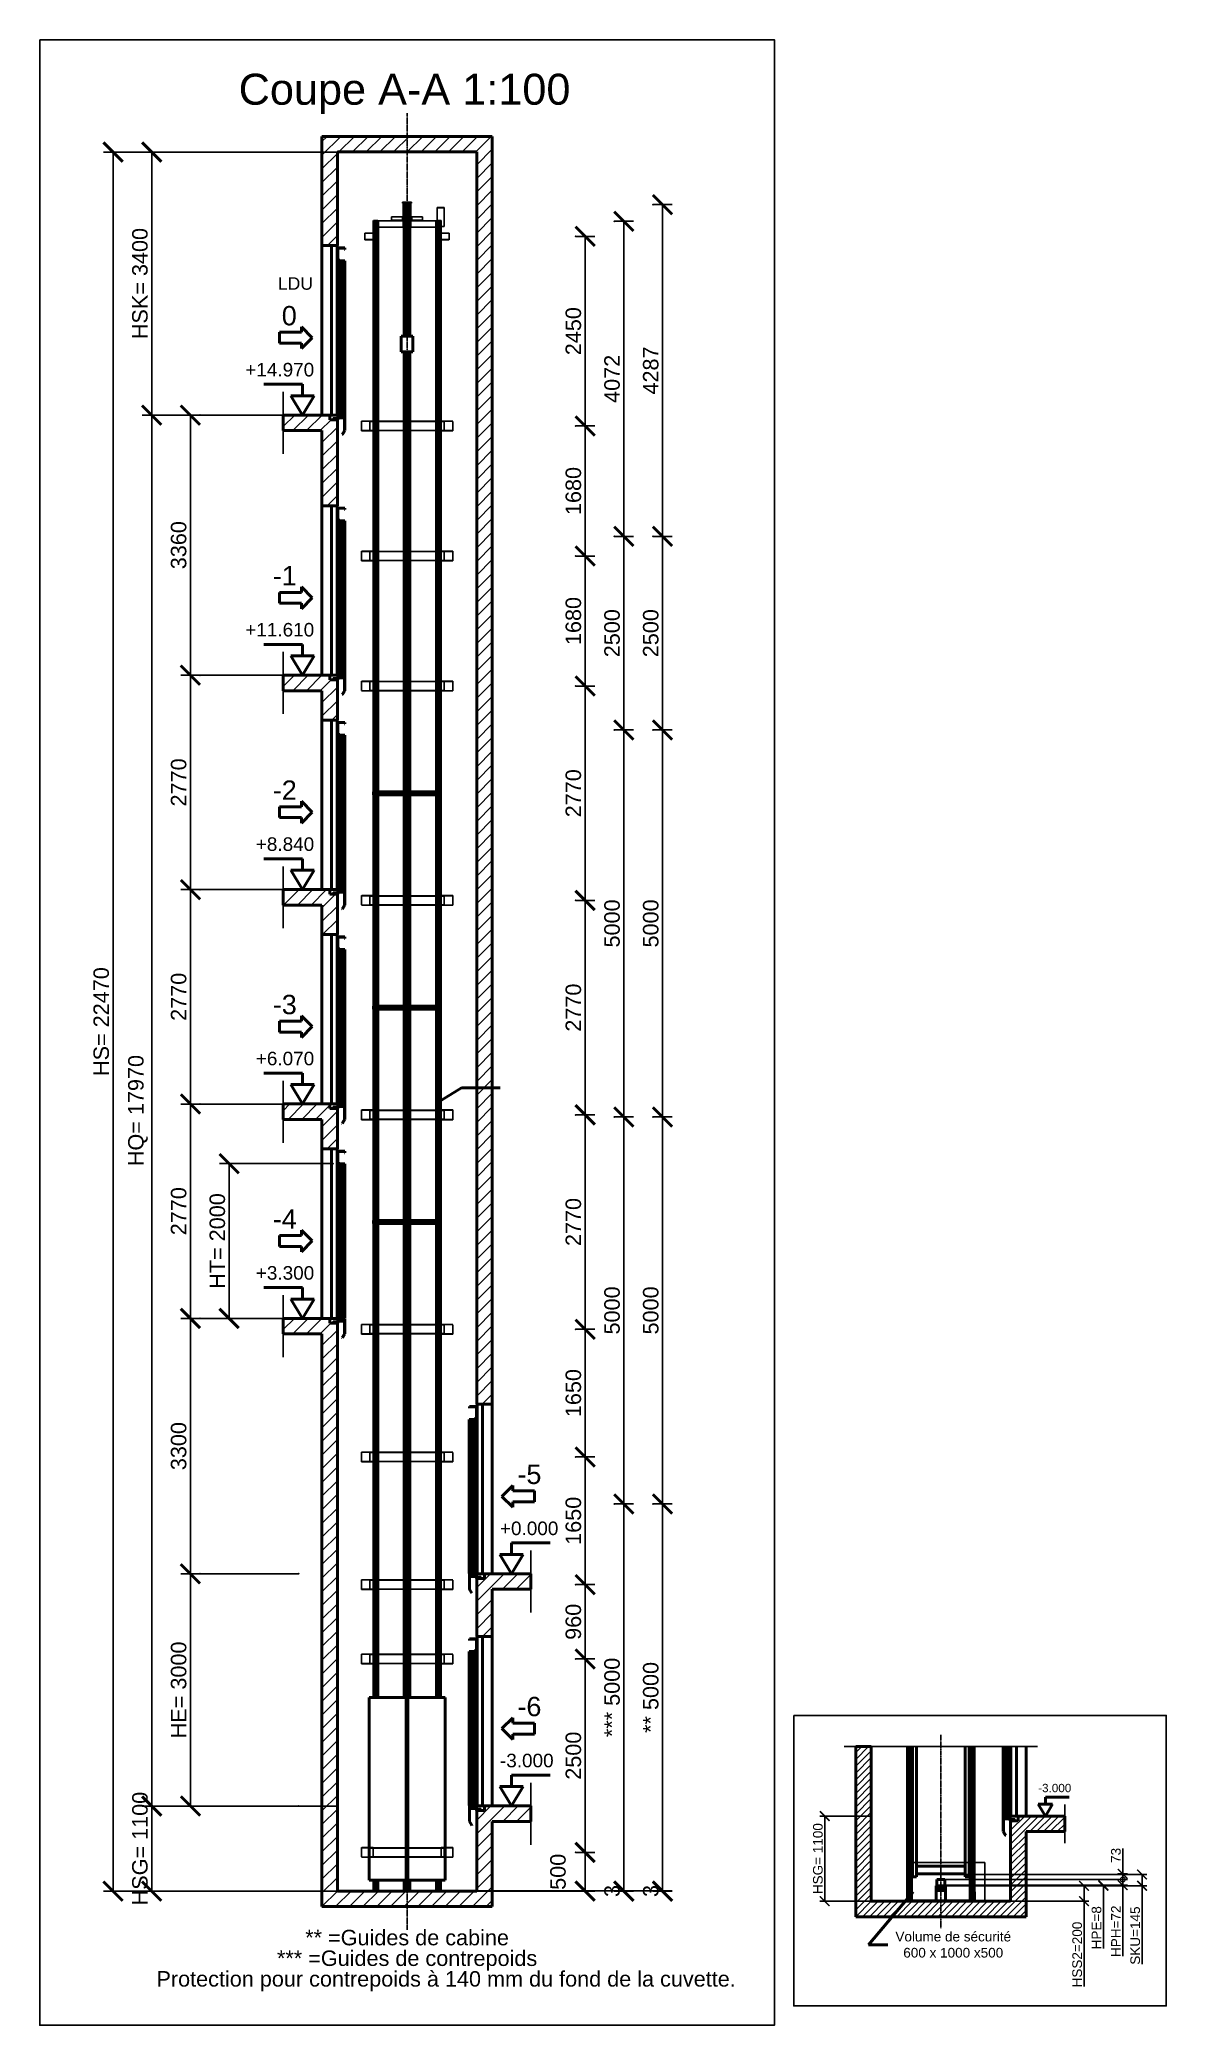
# Model space of a CAD drawing. Header units: millimetres. Extents: x -1795 to 75982, y -13206 to 25154.
# Drawn here: x 44707 to 59263, y -500 to 25154 of the extents above; entities that cross this region are included whole.
import ezdxf
from ezdxf.enums import TextEntityAlignment as Align

# ---------------------------------------------------------------- set-up
doc = ezdxf.new("R2010")
doc.units = ezdxf.units.MM
doc.linetypes.add('AM_ISO02W050', pattern=[7.5, 6, -1.5])
doc.linetypes.add('AM_ISO08W050', pattern=[18, 12, -1.5, 3, -1.5])
for name, color, linetype, lineweight in [('AM_0', 7, 'Continuous', 50), ('AM_3', 6, 'AM_ISO02W050', 25), ('AM_5', 3, 'Continuous', 25), ('AM_6', 2, 'Continuous', 35), ('LDBuffer-AM_0', 7, 'Continuous', 50), ('LDBuffer-AM_6', 2, 'Continuous', 35), ('LDCar-AM_0', 7, 'Continuous', 50), ('LDCar-AM_3', 6, 'AM_ISO02W050', 25), ('LDCar-AM_4', 3, 'Continuous', 25), ('LDCar-AM_6', 2, 'Continuous', 35), ('LDCar-AM_7', 4, 'AM_ISO08W050', 25), ('LDGear-AM_3', 6, 'AM_ISO02W050', 25), ('LDGear-AM_6', 2, 'Continuous', 35), ('LDGuides-AM_0', 7, 'Continuous', 50), ('LDGuides-AM_6', 2, 'Continuous', 35), ('LDRailBrackets-AM_3', 6, 'AM_ISO02W050', 25), ('LDRailBrackets-AM_6', 2, 'Continuous', 35), ('LDRefugeSpace-AM_3', 6, 'AM_ISO02W050', 25), ('LDRefugeSpace-AM_6', 2, 'Continuous', 35), ('LDShaft-AM_0', 7, 'Continuous', 50), ('LDShaft-AM_4', 3, 'Continuous', 25), ('LDShaft-AM_5', 3, 'Continuous', 25), ('LDShaft-AM_6', 2, 'Continuous', 35), ('LDShaft-AM_7', 4, 'AM_ISO08W050', 25), ('LDShaft-AM_8', 1, 'Continuous', 25)]:
    doc.layers.add(name, color=color, linetype=linetype, lineweight=lineweight)
doc.layers.add('AM_VIEWS', color=1, linetype='Continuous', lineweight=25, plot=False)
doc.styles.add('LD', font='ARIALUNI.TTF')
doc.dimstyles.new('LIFT', dxfattribs={"dimtxt": 2.5, "dimasz": 2.5, "dimexe": 1.25, "dimexo": 0, "dimgap": 0.5, "dimtad": 1, "dimdec": 0, "dimzin": 1, "dimdsep": 46, "dimtxsty": 'LD', "dimblk": 'ARCHTICK', "dimcen": 0, "dimdle": 1, "dimclrd": 3, "dimclre": 3, "dimclrt": 4, "dimadec": 0, "dimazin": 0, "dimtp": 0.1, "dimtm": 0.1, "dimtfac": 0.71, "dimtdec": 0, "dimtix": 1, "dimtmove": 0, "dimatfit": 3, "dimfxl": 1, "dimtolj": 1, "dimarcsym": 0})

msp = doc.modelspace()

# ---------------------------------------------------------------- texts
at = {"layer": 'LDShaft-AM_0', "attachment_point": 5, "style": 'LD'}
for s, insert, char_height in [('\\fArial Unicode MS|b0|i0|u0;\\C256;Coupe A-A 1:100', (49420.7, 24453.8), 400), ('\\fArial Unicode MS|b0|i0|u0;\\C256;LDU', (48011, 22003.3), 162.5)]:
    msp.add_mtext(s, dxfattribs=dict(at, insert=insert, char_height=char_height))
at = {"layer": 'LDShaft-AM_0', "insert": (49453.5, 733.3), "char_height": 200, "attachment_point": 2, "line_spacing_factor": 0.8, "style": 'LD'}
msp.add_mtext('\\fArial Unicode MS|b0|i0|u0;\\C256;** =Guides de cabine\\P*** =Guides de contrepoids\\P             Protection pour contrepoids à 140 mm du fond de la cuvette.', dxfattribs=at)

# ---------------------------------------------------------------- blocks, each defined once
blk = doc.blocks.new('LD_20150423131208_000000C4')
at = {"layer": 'LDShaft-AM_8'}
for p, q in [((-200, 22427), (43, 22670)), ((-200, 22604), (-134, 22670)), ((19, 22470), (219, 22670)), ((196, 22470), (396, 22670)), ((373, 22470), (573, 22670)), ((550, 22470), (750, 22670)), ((726, 22470), (926, 22670)), ((903, 22470), (1103, 22670)), ((1080, 22470), (1280, 22670)), ((1257, 22470), (1457, 22670)), ((1434, 22470), (1634, 22670)), ((1610, 22470), (1810, 22670)), ((1787, 22470), (1987, 22670)), ((-200, 22251), (0, 22451)), ((1800, 22306), (2000, 22506)), ((1800, 22129), (2000, 22329)), ((-200, 22074), (0, 22274)), ((-200, 21897), (0, 22097)), ((1800, 21953), (2000, 22153)), ((-200, 21720), (0, 21920)), ((1800, 21776), (2000, 21976)), ((-200, 21544), (0, 21744)), ((-200, 21367), (0, 21567)), ((1800, 21599), (2000, 21799)), ((1800, 21422), (2000, 21622)), ((-130, 21260), (0, 21390)), ((1800, 21245), (2000, 21445)), ((1800, 21069), (2000, 21269)), ((1800, 20892), (2000, 21092)), ((1800, 20715), (2000, 20915)), ((1800, 20538), (2000, 20738)), ((1800, 20362), (2000, 20562)), ((1800, 20185), (2000, 20385)), ((1800, 20008), (2000, 20208)), ((1800, 19831), (2000, 20031)), ((1800, 19654), (2000, 19854)), ((1800, 19478), (2000, 19678)), ((1800, 19301), (2000, 19501)), ((1800, 19124), (2000, 19324)), ((-700, 18922), (-552, 19070)), ((-575, 18870), (-375, 19070)), ((-399, 18870), (-199, 19070)), ((-222, 18870), (-82, 19010)), ((1800, 18947), (2000, 19147)), ((-200, 18715), (0, 18915)), ((-200, 18538), (0, 18738)), ((1800, 18771), (2000, 18971)), ((1800, 18594), (2000, 18794)), ((-200, 18362), (0, 18562)), ((1800, 18417), (2000, 18617)), ((-200, 18185), (0, 18385)), ((1800, 18240), (2000, 18440)), ((1800, 18063), (2000, 18263)), ((-200, 18008), (0, 18208)), ((-131, 17900), (0, 18031)), ((1800, 17887), (2000, 18087)), ((1800, 17710), (2000, 17910)), ((1800, 17533), (2000, 17733)), ((1800, 17356), (2000, 17556)), ((1800, 17180), (2000, 17380)), ((1800, 17003), (2000, 17203)), ((1800, 16826), (2000, 17026)), ((1800, 16649), (2000, 16849)), ((1800, 16472), (2000, 16672)), ((1800, 16296), (2000, 16496)), ((1800, 16119), (2000, 16319)), ((1800, 15942), (2000, 16142)), ((1800, 15765), (2000, 15965)), ((-700, 15563), (-553, 15710)), ((-577, 15510), (-377, 15710)), ((-400, 15510), (-200, 15710)), ((-223, 15510), (-83, 15650)), ((1800, 15589), (2000, 15789)), ((-200, 15356), (0, 15556)), ((1800, 15412), (2000, 15612)), ((1800, 15235), (2000, 15435)), ((-200, 15180), (0, 15380)), ((-73, 15130), (0, 15203)), ((1800, 15058), (2000, 15258)), ((1800, 14881), (2000, 15081)), ((1800, 14705), (2000, 14905)), ((1800, 14528), (2000, 14728)), ((1800, 14351), (2000, 14551)), ((1800, 14174), (2000, 14374)), ((1800, 13998), (2000, 14198)), ((1800, 13821), (2000, 14021)), ((1800, 13644), (2000, 13844)), ((1800, 13467), (2000, 13667)), ((1800, 13290), (2000, 13490)), ((1800, 13114), (2000, 13314)), ((1800, 12937), (2000, 13137)), ((-700, 12912), (-672, 12940)), ((-695, 12740), (-495, 12940)), ((-518, 12740), (-318, 12940)), ((-341, 12740), (-141, 12940)), ((-200, 12705), (-25, 12880)), ((1800, 12760), (2000, 12960)), ((-200, 12528), (0, 12728)), ((1800, 12583), (2000, 12783)), ((1800, 12407), (2000, 12607)), ((-191, 12360), (0, 12551)), ((-14, 12360), (0, 12374)), ((1800, 12230), (2000, 12430)), ((1800, 12053), (2000, 12253)), ((1800, 11876), (2000, 12076)), ((1800, 11699), (2000, 11899)), ((1800, 11523), (2000, 11723)), ((1800, 11346), (2000, 11546)), ((1800, 11169), (2000, 11369)), ((1800, 10992), (2000, 11192)), ((1800, 10816), (2000, 11016)), ((1800, 10639), (2000, 10839)), ((1800, 10462), (2000, 10662)), ((1800, 10285), (2000, 10485)), ((1800, 10109), (2000, 10309)), ((-700, 10083), (-613, 10170)), ((-637, 9970), (-437, 10170)), ((-460, 9970), (-260, 10170)), ((-283, 9970), (-100, 10153)), ((-200, 9876), (0, 10076)), ((1800, 9932), (2000, 10132)), ((-200, 9699), (0, 9899)), ((1800, 9755), (2000, 9955)), ((1800, 9578), (2000, 9778)), ((-133, 9590), (0, 9723)), ((1800, 9401), (2000, 9601)), ((1800, 9225), (2000, 9425)), ((1800, 9048), (2000, 9248)), ((1800, 8871), (2000, 9071)), ((1800, 8694), (2000, 8894)), ((1800, 8518), (2000, 8718)), ((1800, 8341), (2000, 8541)), ((1800, 8164), (2000, 8364)), ((1800, 7987), (2000, 8187)), ((1800, 7810), (2000, 8010)), ((1800, 7634), (2000, 7834)), ((1800, 7457), (2000, 7657)), ((1800, 7280), (2000, 7480)), ((-700, 7255), (-555, 7400)), ((-578, 7200), (-378, 7400)), ((-401, 7200), (-201, 7400)), ((-225, 7200), (-85, 7340)), ((-200, 7048), (0, 7248)), ((1800, 7103), (2000, 7303)), ((-200, 6871), (0, 7071)), ((1800, 6927), (2000, 7127)), ((1800, 6750), (2000, 6950)), ((-200, 6694), (0, 6894)), ((-200, 6518), (0, 6718)), ((1800, 6573), (2000, 6773)), ((-200, 6341), (0, 6541)), ((1800, 6396), (2000, 6596)), ((1871, 6290), (2000, 6419)), ((-200, 6164), (0, 6364)), ((-200, 5987), (0, 6187)), ((-200, 5810), (0, 6010)), ((-200, 5634), (0, 5834)), ((-200, 5457), (0, 5657)), ((-200, 5280), (0, 5480)), ((-200, 5103), (0, 5303)), ((-200, 4927), (0, 5127)), ((-200, 4750), (0, 4950)), ((-200, 4573), (0, 4773)), ((-200, 4396), (0, 4596)), ((-200, 4219), (0, 4419)), ((-200, 4043), (0, 4243)), ((-200, 3866), (0, 4066)), ((-200, 3689), (0, 3889)), ((1800, 3745), (2155, 4100)), ((1800, 3921), (1979, 4100)), ((2132, 3900), (2332, 4100)), ((2309, 3900), (2500, 4091)), ((2486, 3900), (2500, 3914)), ((-200, 3512), (0, 3712)), ((1800, 3568), (2000, 3768)), ((-200, 3336), (0, 3536)), ((-200, 3159), (0, 3359)), ((1800, 3391), (2000, 3591)), ((1876, 3290), (2000, 3414)), ((-200, 2982), (0, 3182)), ((-200, 2805), (0, 3005)), ((-200, 2628), (0, 2828)), ((-200, 2452), (0, 2652)), ((-200, 2275), (0, 2475)), ((-200, 2098), (0, 2298)), ((-200, 1921), (0, 2121)), ((-200, 1745), (0, 1945)), ((-200, 1568), (0, 1768)), ((-200, 1391), (0, 1591)), ((-200, 1214), (0, 1414)), ((-200, 1037), (0, 1237)), ((-200, 861), (0, 1061)), ((1800, 739), (2161, 1100)), ((1800, 916), (1984, 1100)), ((2137, 900), (2337, 1100)), ((2314, 900), (2500, 1086)), ((-200, 684), (0, 884)), ((2491, 900), (2500, 909)), ((-200, 507), (0, 707)), ((-200, 330), (0, 530)), ((1800, 563), (2000, 763)), ((1800, 386), (2000, 586)), ((-200, 154), (0, 354)), ((1800, 209), (2000, 409)), ((-200, -23), (0, 177)), ((-200, -200), (0, 0)), ((-200, -200), (0, 0)), ((-23, -200), (177, 0)), ((330, -200), (530, 0)), ((507, -200), (707, 0)), ((684, -200), (884, 0)), ((1214, -200), (1414, 0)), ((1391, -200), (1591, 0)), ((1568, -200), (1768, 0)), ((1745, -200), (2000, 55)), ((1800, 32), (2000, 232)), ((154, -200), (354, 0)), ((861, -200), (1061, 0)), ((1037, -200), (1237, 0)), ((1921, -200), (2000, -121))]:
    blk.add_line(p, q, dxfattribs=at)
blk = doc.blocks.new('LD_20150423131208_000000C5')
at = {"layer": 'LDShaft-AM_0'}
for p, q in [((1346, 10218), (1601, 10380)), ((1601, 10380), (2101, 10380))]:
    blk.add_line(p, q, dxfattribs=at)
blk.add_solid([(1050, 10030), (1314, 10267), (1377, 10168), (1050, 10030)], dxfattribs=at)
at = {"layer": 'LDShaft-AM_0', "insert": (2350, 10380), "char_height": 250, "attachment_point": 5, "style": 'LD'}
blk.add_mtext('\\fArial Unicode MS|b0|i0|u0;\\C256; ', dxfattribs=at)
blk = doc.blocks.new('_ArchTick')
at = {"color": 0, "linetype": 'ByBlock', "const_width": 0.15}
blk.add_lwpolyline([(-0.5, -0.5), (0.5, 0.5)], dxfattribs=at)
blk = doc.blocks.new('*D439')
at = {"layer": 'LDShaft-AM_5', "color": 3, "transparency": 16777216}
for p, q in [((48054, 5333), (46529, 5333)), ((46654, 5333), (46654, 2333)), ((48054, 2333), (46529, 2333))]:
    blk.add_line(p, q, dxfattribs=at)
for p in [(48053, 5333), (48053, 2333)]:
    blk.add_point(p, dxfattribs=at)
at = {"layer": 'LDShaft-AM_5', "color": 3, "transparency": 16777216, "xscale": 250, "yscale": 250, "zscale": 250}
for p, rotation in [((46654, 5333), 90), ((46654, 2333), 270)]:
    blk.add_blockref('_ArchTick', p, dxfattribs=dict(at, rotation=rotation))
at = {"layer": 'LDShaft-AM_5', "color": 4, "transparency": 16777216, "insert": (46604, 3833), "char_height": 200, "attachment_point": 8, "rotation": 90, "style": 'LD'}
blk.add_mtext('HE= 3000', dxfattribs=at)
blk = doc.blocks.new('*D440')
at = {"layer": 'LDShaft-AM_5', "color": 3, "transparency": 16777216}
for p, q in [((46779, 8633), (46529, 8633)), ((46654, 8633), (46654, 5333)), ((46779, 5333), (46529, 5333))]:
    blk.add_line(p, q, dxfattribs=at)
for p in [(46778, 8633), (46778, 5333)]:
    blk.add_point(p, dxfattribs=at)
at = {"layer": 'LDShaft-AM_5', "color": 3, "transparency": 16777216, "xscale": 250, "yscale": 250, "zscale": 250}
for p, rotation in [((46654, 8633), 90), ((46654, 5333), 270)]:
    blk.add_blockref('_ArchTick', p, dxfattribs=dict(at, rotation=rotation))
at = {"layer": 'LDShaft-AM_5', "color": 4, "transparency": 16777216, "insert": (46604, 6983), "char_height": 200, "attachment_point": 8, "rotation": 90, "style": 'LD'}
blk.add_mtext('3300', dxfattribs=at)
blk = doc.blocks.new('*D441')
at = {"layer": 'LDShaft-AM_5', "color": 3, "transparency": 16777216}
for p, q in [((46779, 11403), (46529, 11403)), ((46654, 11403), (46654, 8633)), ((48054, 8633), (46529, 8633))]:
    blk.add_line(p, q, dxfattribs=at)
for p in [(46778, 11403), (48053, 8633)]:
    blk.add_point(p, dxfattribs=at)
at = {"layer": 'LDShaft-AM_5', "color": 3, "transparency": 16777216, "xscale": 250, "yscale": 250, "zscale": 250}
for p, rotation in [((46654, 11403), 90), ((46654, 8633), 270)]:
    blk.add_blockref('_ArchTick', p, dxfattribs=dict(at, rotation=rotation))
at = {"layer": 'LDShaft-AM_5', "color": 4, "transparency": 16777216, "insert": (46604, 10018), "char_height": 200, "attachment_point": 8, "rotation": 90, "style": 'LD'}
blk.add_mtext('2770', dxfattribs=at)
blk = doc.blocks.new('*D442')
at = {"layer": 'LDShaft-AM_5', "color": 3, "transparency": 16777216}
for p, q in [((46779, 14173), (46529, 14173)), ((46654, 14173), (46654, 11403)), ((48054, 11403), (46529, 11403))]:
    blk.add_line(p, q, dxfattribs=at)
for p in [(46778, 14173), (48053, 11403)]:
    blk.add_point(p, dxfattribs=at)
at = {"layer": 'LDShaft-AM_5', "color": 3, "transparency": 16777216, "xscale": 250, "yscale": 250, "zscale": 250}
for p, rotation in [((46654, 14173), 90), ((46654, 11403), 270)]:
    blk.add_blockref('_ArchTick', p, dxfattribs=dict(at, rotation=rotation))
at = {"layer": 'LDShaft-AM_5', "color": 4, "transparency": 16777216, "insert": (46604, 12788), "char_height": 200, "attachment_point": 8, "rotation": 90, "style": 'LD'}
blk.add_mtext('2770', dxfattribs=at)
blk = doc.blocks.new('*D443')
at = {"layer": 'LDShaft-AM_5', "color": 3, "transparency": 16777216}
for p, q in [((46779, 16943), (46529, 16943)), ((46654, 16943), (46654, 14173)), ((48054, 14173), (46529, 14173))]:
    blk.add_line(p, q, dxfattribs=at)
for p in [(46778, 16943), (48053, 14173)]:
    blk.add_point(p, dxfattribs=at)
at = {"layer": 'LDShaft-AM_5', "color": 3, "transparency": 16777216, "xscale": 250, "yscale": 250, "zscale": 250}
for p, rotation in [((46654, 16943), 90), ((46654, 14173), 270)]:
    blk.add_blockref('_ArchTick', p, dxfattribs=dict(at, rotation=rotation))
at = {"layer": 'LDShaft-AM_5', "color": 4, "transparency": 16777216, "insert": (46604, 15558), "char_height": 200, "attachment_point": 8, "rotation": 90, "style": 'LD'}
blk.add_mtext('2770', dxfattribs=at)
blk = doc.blocks.new('*D444')
at = {"layer": 'LDShaft-AM_5', "color": 3, "transparency": 16777216}
for p, q in [((46779, 20303), (46529, 20303)), ((46654, 20303), (46654, 16943)), ((48054, 16943), (46529, 16943))]:
    blk.add_line(p, q, dxfattribs=at)
for p in [(46778, 20303), (48053, 16943)]:
    blk.add_point(p, dxfattribs=at)
at = {"layer": 'LDShaft-AM_5', "color": 3, "transparency": 16777216, "xscale": 250, "yscale": 250, "zscale": 250}
for p, rotation in [((46654, 20303), 90), ((46654, 16943), 270)]:
    blk.add_blockref('_ArchTick', p, dxfattribs=dict(at, rotation=rotation))
at = {"layer": 'LDShaft-AM_5', "color": 4, "transparency": 16777216, "insert": (46604, 18623), "char_height": 200, "attachment_point": 8, "rotation": 90, "style": 'LD'}
blk.add_mtext('3360', dxfattribs=at)
blk = doc.blocks.new('LD_20150423131208_000000C6')
at = {"layer": 'LDShaft-AM_0'}
for p, q in [((-20, 22670), (-200, 22670)), ((-200, 22670), (-200, 21260)), ((0, 22670), (-20, 22670)), ((1800, 22670), (0, 22670)), ((1820, 22670), (1800, 22670)), ((2000, 22670), (1820, 22670)), ((2000, 6290), (2000, 22670)), ((0, 22470), (1800, 22470)), ((0, 21260), (0, 22470)), ((1800, 22470), (1800, 6290)), ((-200, 21260), (-200, 19070)), ((-200, 21260), (-20, 21260)), ((-20, 21260), (0, 21260)), ((-700, 19069.9999), (-700, 18869.9999)), ((-200, 19069.9999), (-700, 19069.9999)), ((-100, 19069.9999), (-200, 19069.9999)), ((-100, 19010), (-100, 19069.9999)), ((-20, 19010), (-100, 19010)), ((0, 19010), (-20, 19010)), ((0, 17900), (0, 19010)), ((-700, 18869.9999), (-200, 18869.9999)), ((-200, 18869.9999), (-200, 17900)), ((-200, 17900), (-200, 15710)), ((-200, 17900), (-20, 17900)), ((-20, 17900), (0, 17900)), ((-700, 15709.9999), (-700, 15509.9999)), ((-200, 15709.9999), (-700, 15709.9999)), ((-100, 15709.9999), (-200, 15709.9999)), ((-100, 15650), (-100, 15709.9999)), ((-20, 15650), (-100, 15650)), ((0, 15650), (-20, 15650)), ((0, 15130), (0, 15650)), ((-700, 15509.9999), (-200, 15509.9999)), ((-200, 15509.9999), (-200, 15130)), ((-200, 15130), (-200, 12940)), ((-200, 15130), (-20, 15130)), ((-20, 15130), (0, 15130)), ((-700, 12939.9999), (-700, 12739.9999)), ((-200, 12939.9999), (-700, 12939.9999)), ((-100, 12939.9999), (-200, 12939.9999)), ((-100, 12880), (-100, 12939.9999)), ((-20, 12880), (-100, 12880)), ((0, 12880), (-20, 12880)), ((0, 12360), (0, 12880)), ((-700, 12739.9999), (-200, 12739.9999)), ((-200, 12739.9999), (-200, 12360)), ((-200, 12360), (-200, 10170)), ((-200, 12360), (-20, 12360)), ((-20, 12360), (0, 12360)), ((-700, 10169.9999), (-700, 9969.9999)), ((-200, 10169.9999), (-700, 10169.9999)), ((-100, 10169.9999), (-200, 10169.9999)), ((-100, 10110), (-100, 10169.9999)), ((-20, 10110), (-100, 10110)), ((0, 10110), (-20, 10110)), ((0, 9590), (0, 10110)), ((-700, 9969.9999), (-200, 9969.9999)), ((-200, 9969.9999), (-200, 9590)), ((-200, 9590), (-200, 7400)), ((-200, 9590), (-20, 9590)), ((-20, 9590), (0, 9590)), ((-700, 7399.9999), (-700, 7199.9999)), ((-200, 7399.9999), (-700, 7399.9999)), ((-700, 7199.9999), (-200, 7199.9999)), ((-100, 7399.9999), (-200, 7399.9999)), ((-200, 7199.9999), (-200, -200)), ((-100, 7340), (-100, 7399.9999)), ((-20, 7340), (-100, 7340)), ((0, 7340), (-20, 7340)), ((0, 0), (0, 7340)), ((1800, 6290), (1820, 6290)), ((1820, 6290), (2000, 6290)), ((2000, 4100), (2000, 6290)), ((1800, 4040), (1800, 3290)), ((1820, 4040), (1800, 4040)), ((1900, 4040), (1820, 4040)), ((1900, 4099.9999), (1900, 4040)), ((2000, 4099.9999), (1900, 4099.9999)), ((2500, 4099.9999), (2000, 4099.9999)), ((2000, 3899.9999), (2500, 3899.9999)), ((2000, 3290), (2000, 3899.9999)), ((2500, 3899.9999), (2500, 4099.9999)), ((1800, 3290), (1820, 3290)), ((1820, 3290), (2000, 3290)), ((2000, 1100), (2000, 3290)), ((1800, 1040), (1800, 0)), ((1820, 1040), (1800, 1040)), ((1900, 1040), (1820, 1040)), ((1900, 1099.9999), (1900, 1040)), ((2000, 1099.9999), (1900, 1099.9999)), ((2500, 1099.9999), (2000, 1099.9999)), ((2500, 899.9999), (2500, 1099.9999)), ((2000, 899.9999), (2500, 899.9999)), ((2000, 0), (2000, 899.9999)), ((1800, 0), (0, 0)), ((-200, -200), (-20, -200)), ((-20, -200), (0, -200)), ((0, -200), (2000, -200)), ((2000, -200), (2000, 0))]:
    blk.add_line(p, q, dxfattribs=at)
blk = doc.blocks.new('LD_20150423131208_000000C7')
at = {"layer": 'LDCar-AM_0'}
for p, q in [((-10, 2500), (-490, 2500)), ((-490, 2500), (-490, 140)), ((-10, 140), (-10, 2500)), ((490, 2500), (10, 2500)), ((10, 2500), (10, 140)), ((490, 140), (490, 2500)), ((-490, 140), (-10, 140)), ((10, 140), (490, 140))]:
    blk.add_line(p, q, dxfattribs=at)
blk = doc.blocks.new('LD_20150423131208_000000C8')
at = {"layer": 'LDRailBrackets-AM_3'}
for p, q in [((-580, 63), (-590, 63)), ((-590, 63), (-590, 60)), ((-440, 60), (-590, 60)), ((-590, 60), (-590, -60)), ((-590, 60), (-580, 60)), ((-525, 63), (-580, 63)), ((-580, 63), (-580, 60)), ((-580, 60), (-580, 63)), ((-580, 60), (-525, 60)), ((-525, 60), (-525, 63)), ((-490, 63), (-525, 63)), ((-525, 63), (-525, 60)), ((-525, 60), (-490, 60)), ((-490, 60), (-490, 63)), ((-460, 63), (-490, 63)), ((-490, 63), (-490, 60)), ((-490, 60), (-460, 60)), ((480, 60), (-480, 60)), ((-480, 60), (-480, 57)), ((480, 57), (-480, 57)), ((-480, 57), (-480, -57)), ((-480, 57), (480, 57)), ((-440, 63), (-460, 63)), ((-460, 63), (-460, 60)), ((-460, 60), (-460, 63)), ((-460, 60), (-440, 60)), ((-440, 60), (-440, 63)), ((-440, -60), (-440, 60)), ((440, 63), (440, 60)), ((460, 63), (440, 63)), ((590, 60), (440, 60)), ((440, 60), (440, -60)), ((440, 60), (460, 60)), ((460, 60), (460, 63)), ((460, 63), (460, 60)), ((490, 63), (460, 63)), ((460, 60), (490, 60)), ((480, 57), (480, 60)), ((480, -57), (480, 57)), ((490, 63), (490, 60)), ((525, 63), (490, 63)), ((490, 60), (490, 63)), ((490, 60), (525, 60)), ((525, 63), (525, 60)), ((580, 63), (525, 63)), ((525, 60), (525, 63)), ((525, 60), (580, 60)), ((580, 60), (580, 63)), ((580, 63), (580, 60)), ((590, 63), (580, 63)), ((580, 60), (590, 60)), ((590, 60), (590, 63)), ((590, -60), (590, 60)), ((-590, -60), (-440, -60)), ((-580, -60), (-590, -60)), ((-590, -60), (-590, -63)), ((-590, -63), (-580, -63)), ((-525, -60), (-580, -60)), ((-580, -60), (-580, -63)), ((-580, -63), (-580, -60)), ((-580, -63), (-525, -63)), ((-525, -63), (-525, -60)), ((-490, -60), (-525, -60)), ((-525, -60), (-525, -63)), ((-525, -63), (-490, -63)), ((-490, -63), (-490, -60)), ((-460, -60), (-490, -60)), ((-490, -60), (-490, -63)), ((-490, -63), (-460, -63)), ((-480, -57), (480, -57)), ((480, -57), (-480, -57)), ((-480, -57), (-480, -60)), ((-480, -60), (480, -60)), ((-440, -60), (-460, -60)), ((-460, -60), (-460, -63)), ((-460, -63), (-460, -60)), ((-460, -63), (-440, -63)), ((-440, -63), (-440, -60)), ((440, -60), (590, -60)), ((440, -60), (440, -63)), ((460, -60), (440, -60)), ((440, -63), (460, -63)), ((460, -63), (460, -60)), ((460, -60), (460, -63)), ((490, -60), (460, -60)), ((460, -63), (490, -63)), ((480, -60), (480, -57)), ((490, -60), (490, -63)), ((525, -60), (490, -60)), ((490, -63), (490, -60)), ((490, -63), (525, -63)), ((525, -60), (525, -63)), ((580, -60), (525, -60)), ((525, -63), (525, -60)), ((525, -63), (580, -63)), ((580, -63), (580, -60)), ((580, -60), (580, -63)), ((590, -60), (580, -60)), ((580, -63), (590, -63)), ((590, -63), (590, -60))]:
    blk.add_line(p, q, dxfattribs=at)
blk = doc.blocks.new('*D448')
at = {"layer": 'LDShaft-AM_5', "color": 3, "transparency": 16777216}
for p, q in [((51629, 1733), (51879, 1733)), ((51754, 1733), (51754, 1233)), ((49454, 1233), (51879, 1233))]:
    blk.add_line(p, q, dxfattribs=at)
for p in [(51630, 1733), (49455, 1233)]:
    blk.add_point(p, dxfattribs=at)
at = {"layer": 'LDShaft-AM_5', "color": 3, "transparency": 16777216, "xscale": 250, "yscale": 250, "zscale": 250, "rotation": 90}
blk.add_blockref('_ArchTick', (51754, 1233), dxfattribs=at)
at = {"layer": 'LDShaft-AM_5', "color": 4, "transparency": 16777216, "insert": (51404, 1483), "char_height": 200, "attachment_point": 5, "rotation": 90, "style": 'LD'}
blk.add_mtext('500', dxfattribs=at)
blk = doc.blocks.new('_NONE')
blk = doc.blocks.new('LD_20150423131208_000000C9')
at = {"layer": 'LDRailBrackets-AM_3'}
for p, q in [((-580, 63), (-590, 63)), ((-590, 63), (-590, 60)), ((-440, 60), (-590, 60)), ((-590, 60), (-590, -60)), ((-590, 60), (-580, 60)), ((-525, 63), (-580, 63)), ((-580, 63), (-580, 60)), ((-580, 60), (-580, 63)), ((-580, 60), (-525, 60)), ((-525, 60), (-525, 63)), ((-490, 63), (-525, 63)), ((-525, 63), (-525, 60)), ((-525, 60), (-490, 60)), ((-490, 60), (-490, 63)), ((-460, 63), (-490, 63)), ((-490, 63), (-490, 60)), ((-490, 60), (-460, 60)), ((480, 60), (-480, 60)), ((-480, 60), (-480, 57)), ((480, 57), (-480, 57)), ((-480, 57), (-480, -57)), ((-480, 57), (480, 57)), ((-440, 63), (-460, 63)), ((-460, 63), (-460, 60)), ((-460, 60), (-460, 63)), ((-460, 60), (-440, 60)), ((-440, 60), (-440, 63)), ((-440, -60), (-440, 60)), ((440, 63), (440, 60)), ((460, 63), (440, 63)), ((590, 60), (440, 60)), ((440, 60), (440, -60)), ((440, 60), (460, 60)), ((460, 60), (460, 63)), ((460, 63), (460, 60)), ((490, 63), (460, 63)), ((460, 60), (490, 60)), ((480, 57), (480, 60)), ((480, -57), (480, 57)), ((490, 63), (490, 60)), ((525, 63), (490, 63)), ((490, 60), (490, 63)), ((490, 60), (525, 60)), ((525, 63), (525, 60)), ((580, 63), (525, 63)), ((525, 60), (525, 63)), ((525, 60), (580, 60)), ((580, 60), (580, 63)), ((580, 63), (580, 60)), ((590, 63), (580, 63)), ((580, 60), (590, 60)), ((590, 60), (590, 63)), ((590, -60), (590, 60)), ((-590, -60), (-440, -60)), ((-580, -60), (-590, -60)), ((-590, -60), (-590, -63)), ((-590, -63), (-580, -63)), ((-525, -60), (-580, -60)), ((-580, -60), (-580, -63)), ((-580, -63), (-580, -60)), ((-580, -63), (-525, -63)), ((-525, -63), (-525, -60)), ((-490, -60), (-525, -60)), ((-525, -60), (-525, -63)), ((-525, -63), (-490, -63)), ((-490, -63), (-490, -60)), ((-460, -60), (-490, -60)), ((-490, -60), (-490, -63)), ((-490, -63), (-460, -63)), ((-480, -57), (480, -57)), ((480, -57), (-480, -57)), ((-480, -57), (-480, -60)), ((-480, -60), (480, -60)), ((-440, -60), (-460, -60)), ((-460, -60), (-460, -63)), ((-460, -63), (-460, -60)), ((-460, -63), (-440, -63)), ((-440, -63), (-440, -60)), ((440, -60), (590, -60)), ((440, -60), (440, -63)), ((460, -60), (440, -60)), ((440, -63), (460, -63)), ((460, -63), (460, -60)), ((460, -60), (460, -63)), ((490, -60), (460, -60)), ((460, -63), (490, -63)), ((480, -60), (480, -57)), ((490, -60), (490, -63)), ((525, -60), (490, -60)), ((490, -63), (490, -60)), ((490, -63), (525, -63)), ((525, -60), (525, -63)), ((580, -60), (525, -60)), ((525, -63), (525, -60)), ((525, -63), (580, -63)), ((580, -63), (580, -60)), ((580, -60), (580, -63)), ((590, -60), (580, -60)), ((580, -63), (590, -63)), ((590, -63), (590, -60))]:
    blk.add_line(p, q, dxfattribs=at)
blk = doc.blocks.new('*D450')
at = {"layer": 'LDShaft-AM_5', "color": 3, "transparency": 16777216}
for p, q in [((51629, 4233), (51879, 4233)), ((51754, 4233), (51754, 1733)), ((51629, 1733), (51879, 1733))]:
    blk.add_line(p, q, dxfattribs=at)
for p in [(51630, 4233), (51630, 1733)]:
    blk.add_point(p, dxfattribs=at)
at = {"layer": 'LDShaft-AM_5', "color": 3, "transparency": 16777216, "xscale": 250, "yscale": 250, "zscale": 250}
for p, rotation in [((51754, 4233), 90), ((51754, 1733), 270)]:
    blk.add_blockref('_ArchTick', p, dxfattribs=dict(at, rotation=rotation))
at = {"layer": 'LDShaft-AM_5', "color": 4, "transparency": 16777216, "insert": (51704, 2983), "char_height": 200, "attachment_point": 8, "rotation": 90, "style": 'LD'}
blk.add_mtext('2500', dxfattribs=at)
blk = doc.blocks.new('LD_20150423131208_000000CA')
at = {"layer": 'LDRailBrackets-AM_3'}
for p, q in [((-580, 63), (-590, 63)), ((-590, 63), (-590, 60)), ((-440, 60), (-590, 60)), ((-590, 60), (-590, -60)), ((-590, 60), (-580, 60)), ((-525, 63), (-580, 63)), ((-580, 63), (-580, 60)), ((-580, 60), (-580, 63)), ((-580, 60), (-525, 60)), ((-525, 60), (-525, 63)), ((-490, 63), (-525, 63)), ((-525, 63), (-525, 60)), ((-525, 60), (-490, 60)), ((-490, 60), (-490, 63)), ((-460, 63), (-490, 63)), ((-490, 63), (-490, 60)), ((-490, 60), (-460, 60)), ((480, 60), (-480, 60)), ((-480, 60), (-480, 57)), ((480, 57), (-480, 57)), ((-480, 57), (-480, -57)), ((-480, 57), (480, 57)), ((-440, 63), (-460, 63)), ((-460, 63), (-460, 60)), ((-460, 60), (-460, 63)), ((-460, 60), (-440, 60)), ((-440, 60), (-440, 63)), ((-440, -60), (-440, 60)), ((440, 63), (440, 60)), ((460, 63), (440, 63)), ((590, 60), (440, 60)), ((440, 60), (440, -60)), ((440, 60), (460, 60)), ((460, 60), (460, 63)), ((460, 63), (460, 60)), ((490, 63), (460, 63)), ((460, 60), (490, 60)), ((480, 57), (480, 60)), ((480, -57), (480, 57)), ((490, 63), (490, 60)), ((525, 63), (490, 63)), ((490, 60), (490, 63)), ((490, 60), (525, 60)), ((525, 63), (525, 60)), ((580, 63), (525, 63)), ((525, 60), (525, 63)), ((525, 60), (580, 60)), ((580, 60), (580, 63)), ((580, 63), (580, 60)), ((590, 63), (580, 63)), ((580, 60), (590, 60)), ((590, 60), (590, 63)), ((590, -60), (590, 60)), ((-590, -60), (-440, -60)), ((-580, -60), (-590, -60)), ((-590, -60), (-590, -63)), ((-590, -63), (-580, -63)), ((-525, -60), (-580, -60)), ((-580, -60), (-580, -63)), ((-580, -63), (-580, -60)), ((-580, -63), (-525, -63)), ((-525, -63), (-525, -60)), ((-490, -60), (-525, -60)), ((-525, -60), (-525, -63)), ((-525, -63), (-490, -63)), ((-490, -63), (-490, -60)), ((-460, -60), (-490, -60)), ((-490, -60), (-490, -63)), ((-490, -63), (-460, -63)), ((-480, -57), (480, -57)), ((480, -57), (-480, -57)), ((-480, -57), (-480, -60)), ((-480, -60), (480, -60)), ((-440, -60), (-460, -60)), ((-460, -60), (-460, -63)), ((-460, -63), (-460, -60)), ((-460, -63), (-440, -63)), ((-440, -63), (-440, -60)), ((440, -60), (590, -60)), ((440, -60), (440, -63)), ((460, -60), (440, -60)), ((440, -63), (460, -63)), ((460, -63), (460, -60)), ((460, -60), (460, -63)), ((490, -60), (460, -60)), ((460, -63), (490, -63)), ((480, -60), (480, -57)), ((490, -60), (490, -63)), ((525, -60), (490, -60)), ((490, -63), (490, -60)), ((490, -63), (525, -63)), ((525, -60), (525, -63)), ((580, -60), (525, -60)), ((525, -63), (525, -60)), ((525, -63), (580, -63)), ((580, -63), (580, -60)), ((580, -60), (580, -63)), ((590, -60), (580, -60)), ((580, -63), (590, -63)), ((590, -63), (590, -60))]:
    blk.add_line(p, q, dxfattribs=at)
blk = doc.blocks.new('*D452')
at = {"layer": 'LDShaft-AM_5', "color": 3, "transparency": 16777216}
for p, q in [((51629, 5193), (51879, 5193)), ((51754, 5193), (51754, 4233)), ((51629, 4233), (51879, 4233))]:
    blk.add_line(p, q, dxfattribs=at)
for p in [(51630, 5193), (51630, 4233)]:
    blk.add_point(p, dxfattribs=at)
at = {"layer": 'LDShaft-AM_5', "color": 3, "transparency": 16777216, "xscale": 250, "yscale": 250, "zscale": 250}
for p, rotation in [((51754, 5193), 90), ((51754, 4233), 270)]:
    blk.add_blockref('_ArchTick', p, dxfattribs=dict(at, rotation=rotation))
at = {"layer": 'LDShaft-AM_5', "color": 4, "transparency": 16777216, "insert": (51704, 4713), "char_height": 200, "attachment_point": 8, "rotation": 90, "style": 'LD'}
blk.add_mtext('960', dxfattribs=at)
blk = doc.blocks.new('LD_20150423131208_000000CB')
at = {"layer": 'LDRailBrackets-AM_3'}
for p, q in [((-580, 63), (-590, 63)), ((-590, 63), (-590, 60)), ((-440, 60), (-590, 60)), ((-590, 60), (-590, -60)), ((-590, 60), (-580, 60)), ((-525, 63), (-580, 63)), ((-580, 63), (-580, 60)), ((-580, 60), (-580, 63)), ((-580, 60), (-525, 60)), ((-525, 60), (-525, 63)), ((-490, 63), (-525, 63)), ((-525, 63), (-525, 60)), ((-525, 60), (-490, 60)), ((-490, 60), (-490, 63)), ((-460, 63), (-490, 63)), ((-490, 63), (-490, 60)), ((-490, 60), (-460, 60)), ((480, 60), (-480, 60)), ((-480, 60), (-480, 57)), ((480, 57), (-480, 57)), ((-480, 57), (-480, -57)), ((-480, 57), (480, 57)), ((-440, 63), (-460, 63)), ((-460, 63), (-460, 60)), ((-460, 60), (-460, 63)), ((-460, 60), (-440, 60)), ((-440, 60), (-440, 63)), ((-440, -60), (-440, 60)), ((440, 63), (440, 60)), ((460, 63), (440, 63)), ((590, 60), (440, 60)), ((440, 60), (440, -60)), ((440, 60), (460, 60)), ((460, 60), (460, 63)), ((460, 63), (460, 60)), ((490, 63), (460, 63)), ((460, 60), (490, 60)), ((480, 57), (480, 60)), ((480, -57), (480, 57)), ((490, 63), (490, 60)), ((525, 63), (490, 63)), ((490, 60), (490, 63)), ((490, 60), (525, 60)), ((525, 63), (525, 60)), ((580, 63), (525, 63)), ((525, 60), (525, 63)), ((525, 60), (580, 60)), ((580, 60), (580, 63)), ((580, 63), (580, 60)), ((590, 63), (580, 63)), ((580, 60), (590, 60)), ((590, 60), (590, 63)), ((590, -60), (590, 60)), ((-590, -60), (-440, -60)), ((-580, -60), (-590, -60)), ((-590, -60), (-590, -63)), ((-590, -63), (-580, -63)), ((-525, -60), (-580, -60)), ((-580, -60), (-580, -63)), ((-580, -63), (-580, -60)), ((-580, -63), (-525, -63)), ((-525, -63), (-525, -60)), ((-490, -60), (-525, -60)), ((-525, -60), (-525, -63)), ((-525, -63), (-490, -63)), ((-490, -63), (-490, -60)), ((-460, -60), (-490, -60)), ((-490, -60), (-490, -63)), ((-490, -63), (-460, -63)), ((-480, -57), (480, -57)), ((480, -57), (-480, -57)), ((-480, -57), (-480, -60)), ((-480, -60), (480, -60)), ((-440, -60), (-460, -60)), ((-460, -60), (-460, -63)), ((-460, -63), (-460, -60)), ((-460, -63), (-440, -63)), ((-440, -63), (-440, -60)), ((440, -60), (590, -60)), ((440, -60), (440, -63)), ((460, -60), (440, -60)), ((440, -63), (460, -63)), ((460, -63), (460, -60)), ((460, -60), (460, -63)), ((490, -60), (460, -60)), ((460, -63), (490, -63)), ((480, -60), (480, -57)), ((490, -60), (490, -63)), ((525, -60), (490, -60)), ((490, -63), (490, -60)), ((490, -63), (525, -63)), ((525, -60), (525, -63)), ((580, -60), (525, -60)), ((525, -63), (525, -60)), ((525, -63), (580, -63)), ((580, -63), (580, -60)), ((580, -60), (580, -63)), ((590, -60), (580, -60)), ((580, -63), (590, -63)), ((590, -63), (590, -60))]:
    blk.add_line(p, q, dxfattribs=at)
blk = doc.blocks.new('*D454')
at = {"layer": 'LDShaft-AM_5', "color": 3, "transparency": 16777216}
for p, q in [((51629, 6843), (51879, 6843)), ((51754, 6843), (51754, 5193)), ((51629, 5193), (51879, 5193))]:
    blk.add_line(p, q, dxfattribs=at)
for p in [(51630, 6843), (51630, 5193)]:
    blk.add_point(p, dxfattribs=at)
at = {"layer": 'LDShaft-AM_5', "color": 3, "transparency": 16777216, "xscale": 250, "yscale": 250, "zscale": 250}
for p, rotation in [((51754, 6843), 90), ((51754, 5193), 270)]:
    blk.add_blockref('_ArchTick', p, dxfattribs=dict(at, rotation=rotation))
at = {"layer": 'LDShaft-AM_5', "color": 4, "transparency": 16777216, "insert": (51704, 6018), "char_height": 200, "attachment_point": 8, "rotation": 90, "style": 'LD'}
blk.add_mtext('1650', dxfattribs=at)
blk = doc.blocks.new('LD_20150423131208_000000CC')
at = {"layer": 'LDRailBrackets-AM_3'}
for p, q in [((-580, 63), (-590, 63)), ((-590, 63), (-590, 60)), ((-440, 60), (-590, 60)), ((-590, 60), (-590, -60)), ((-590, 60), (-580, 60)), ((-525, 63), (-580, 63)), ((-580, 63), (-580, 60)), ((-580, 60), (-580, 63)), ((-580, 60), (-525, 60)), ((-525, 60), (-525, 63)), ((-490, 63), (-525, 63)), ((-525, 63), (-525, 60)), ((-525, 60), (-490, 60)), ((-490, 60), (-490, 63)), ((-460, 63), (-490, 63)), ((-490, 63), (-490, 60)), ((-490, 60), (-460, 60)), ((480, 60), (-480, 60)), ((-480, 60), (-480, 57)), ((480, 57), (-480, 57)), ((-480, 57), (-480, -57)), ((-480, 57), (480, 57)), ((-440, 63), (-460, 63)), ((-460, 63), (-460, 60)), ((-460, 60), (-460, 63)), ((-460, 60), (-440, 60)), ((-440, 60), (-440, 63)), ((-440, -60), (-440, 60)), ((440, 63), (440, 60)), ((460, 63), (440, 63)), ((590, 60), (440, 60)), ((440, 60), (440, -60)), ((440, 60), (460, 60)), ((460, 60), (460, 63)), ((460, 63), (460, 60)), ((490, 63), (460, 63)), ((460, 60), (490, 60)), ((480, 57), (480, 60)), ((480, -57), (480, 57)), ((490, 63), (490, 60)), ((525, 63), (490, 63)), ((490, 60), (490, 63)), ((490, 60), (525, 60)), ((525, 63), (525, 60)), ((580, 63), (525, 63)), ((525, 60), (525, 63)), ((525, 60), (580, 60)), ((580, 60), (580, 63)), ((580, 63), (580, 60)), ((590, 63), (580, 63)), ((580, 60), (590, 60)), ((590, 60), (590, 63)), ((590, -60), (590, 60)), ((-590, -60), (-440, -60)), ((-580, -60), (-590, -60)), ((-590, -60), (-590, -63)), ((-590, -63), (-580, -63)), ((-525, -60), (-580, -60)), ((-580, -60), (-580, -63)), ((-580, -63), (-580, -60)), ((-580, -63), (-525, -63)), ((-525, -63), (-525, -60)), ((-490, -60), (-525, -60)), ((-525, -60), (-525, -63)), ((-525, -63), (-490, -63)), ((-490, -63), (-490, -60)), ((-460, -60), (-490, -60)), ((-490, -60), (-490, -63)), ((-490, -63), (-460, -63)), ((-480, -57), (480, -57)), ((480, -57), (-480, -57)), ((-480, -57), (-480, -60)), ((-480, -60), (480, -60)), ((-440, -60), (-460, -60)), ((-460, -60), (-460, -63)), ((-460, -63), (-460, -60)), ((-460, -63), (-440, -63)), ((-440, -63), (-440, -60)), ((440, -60), (590, -60)), ((440, -60), (440, -63)), ((460, -60), (440, -60)), ((440, -63), (460, -63)), ((460, -63), (460, -60)), ((460, -60), (460, -63)), ((490, -60), (460, -60)), ((460, -63), (490, -63)), ((480, -60), (480, -57)), ((490, -60), (490, -63)), ((525, -60), (490, -60)), ((490, -63), (490, -60)), ((490, -63), (525, -63)), ((525, -60), (525, -63)), ((580, -60), (525, -60)), ((525, -63), (525, -60)), ((525, -63), (580, -63)), ((580, -63), (580, -60)), ((580, -60), (580, -63)), ((590, -60), (580, -60)), ((580, -63), (590, -63)), ((590, -63), (590, -60))]:
    blk.add_line(p, q, dxfattribs=at)
blk = doc.blocks.new('*D456')
at = {"layer": 'LDShaft-AM_5', "color": 3, "transparency": 16777216}
for p, q in [((51629, 8493), (51879, 8493)), ((51754, 8493), (51754, 6843)), ((51629, 6843), (51879, 6843))]:
    blk.add_line(p, q, dxfattribs=at)
for p in [(51630, 8493), (51630, 6843)]:
    blk.add_point(p, dxfattribs=at)
at = {"layer": 'LDShaft-AM_5', "color": 3, "transparency": 16777216, "xscale": 250, "yscale": 250, "zscale": 250}
for p, rotation in [((51754, 8493), 90), ((51754, 6843), 270)]:
    blk.add_blockref('_ArchTick', p, dxfattribs=dict(at, rotation=rotation))
at = {"layer": 'LDShaft-AM_5', "color": 4, "transparency": 16777216, "insert": (51704, 7668), "char_height": 200, "attachment_point": 8, "rotation": 90, "style": 'LD'}
blk.add_mtext('1650', dxfattribs=at)
blk = doc.blocks.new('LD_20150423131208_000000CD')
at = {"layer": 'LDRailBrackets-AM_3'}
for p, q in [((-580, 63), (-590, 63)), ((-590, 63), (-590, 60)), ((-440, 60), (-590, 60)), ((-590, 60), (-590, -60)), ((-590, 60), (-580, 60)), ((-525, 63), (-580, 63)), ((-580, 63), (-580, 60)), ((-580, 60), (-580, 63)), ((-580, 60), (-525, 60)), ((-525, 60), (-525, 63)), ((-490, 63), (-525, 63)), ((-525, 63), (-525, 60)), ((-525, 60), (-490, 60)), ((-490, 60), (-490, 63)), ((-460, 63), (-490, 63)), ((-490, 63), (-490, 60)), ((-490, 60), (-460, 60)), ((480, 60), (-480, 60)), ((-480, 60), (-480, 57)), ((480, 57), (-480, 57)), ((-480, 57), (-480, -57)), ((-480, 57), (480, 57)), ((-440, 63), (-460, 63)), ((-460, 63), (-460, 60)), ((-460, 60), (-460, 63)), ((-460, 60), (-440, 60)), ((-440, 60), (-440, 63)), ((-440, -60), (-440, 60)), ((440, 63), (440, 60)), ((460, 63), (440, 63)), ((590, 60), (440, 60)), ((440, 60), (440, -60)), ((440, 60), (460, 60)), ((460, 60), (460, 63)), ((460, 63), (460, 60)), ((490, 63), (460, 63)), ((460, 60), (490, 60)), ((480, 57), (480, 60)), ((480, -57), (480, 57)), ((490, 63), (490, 60)), ((525, 63), (490, 63)), ((490, 60), (490, 63)), ((490, 60), (525, 60)), ((525, 63), (525, 60)), ((580, 63), (525, 63)), ((525, 60), (525, 63)), ((525, 60), (580, 60)), ((580, 60), (580, 63)), ((580, 63), (580, 60)), ((590, 63), (580, 63)), ((580, 60), (590, 60)), ((590, 60), (590, 63)), ((590, -60), (590, 60)), ((-590, -60), (-440, -60)), ((-580, -60), (-590, -60)), ((-590, -60), (-590, -63)), ((-590, -63), (-580, -63)), ((-525, -60), (-580, -60)), ((-580, -60), (-580, -63)), ((-580, -63), (-580, -60)), ((-580, -63), (-525, -63)), ((-525, -63), (-525, -60)), ((-490, -60), (-525, -60)), ((-525, -60), (-525, -63)), ((-525, -63), (-490, -63)), ((-490, -63), (-490, -60)), ((-460, -60), (-490, -60)), ((-490, -60), (-490, -63)), ((-490, -63), (-460, -63)), ((-480, -57), (480, -57)), ((480, -57), (-480, -57)), ((-480, -57), (-480, -60)), ((-480, -60), (480, -60)), ((-440, -60), (-460, -60)), ((-460, -60), (-460, -63)), ((-460, -63), (-460, -60)), ((-460, -63), (-440, -63)), ((-440, -63), (-440, -60)), ((440, -60), (590, -60)), ((440, -60), (440, -63)), ((460, -60), (440, -60)), ((440, -63), (460, -63)), ((460, -63), (460, -60)), ((460, -60), (460, -63)), ((490, -60), (460, -60)), ((460, -63), (490, -63)), ((480, -60), (480, -57)), ((490, -60), (490, -63)), ((525, -60), (490, -60)), ((490, -63), (490, -60)), ((490, -63), (525, -63)), ((525, -60), (525, -63)), ((580, -60), (525, -60)), ((525, -63), (525, -60)), ((525, -63), (580, -63)), ((580, -63), (580, -60)), ((580, -60), (580, -63)), ((590, -60), (580, -60)), ((580, -63), (590, -63)), ((590, -63), (590, -60))]:
    blk.add_line(p, q, dxfattribs=at)
blk = doc.blocks.new('*D458')
at = {"layer": 'LDShaft-AM_5', "color": 3, "transparency": 16777216}
for p, q in [((51629, 11263), (51879, 11263)), ((51754, 11263), (51754, 8493)), ((51629, 8493), (51879, 8493))]:
    blk.add_line(p, q, dxfattribs=at)
for p in [(51630, 11263), (51630, 8493)]:
    blk.add_point(p, dxfattribs=at)
at = {"layer": 'LDShaft-AM_5', "color": 3, "transparency": 16777216, "xscale": 250, "yscale": 250, "zscale": 250}
for p, rotation in [((51754, 11263), 90), ((51754, 8493), 270)]:
    blk.add_blockref('_ArchTick', p, dxfattribs=dict(at, rotation=rotation))
at = {"layer": 'LDShaft-AM_5', "color": 4, "transparency": 16777216, "insert": (51704, 9878), "char_height": 200, "attachment_point": 8, "rotation": 90, "style": 'LD'}
blk.add_mtext('2770', dxfattribs=at)
blk = doc.blocks.new('LD_20150423131208_000000CE')
at = {"layer": 'LDRailBrackets-AM_3'}
for p, q in [((-580, 63), (-590, 63)), ((-590, 63), (-590, 60)), ((-440, 60), (-590, 60)), ((-590, 60), (-590, -60)), ((-590, 60), (-580, 60)), ((-525, 63), (-580, 63)), ((-580, 63), (-580, 60)), ((-580, 60), (-580, 63)), ((-580, 60), (-525, 60)), ((-525, 60), (-525, 63)), ((-490, 63), (-525, 63)), ((-525, 63), (-525, 60)), ((-525, 60), (-490, 60)), ((-490, 60), (-490, 63)), ((-460, 63), (-490, 63)), ((-490, 63), (-490, 60)), ((-490, 60), (-460, 60)), ((480, 60), (-480, 60)), ((-480, 60), (-480, 57)), ((480, 57), (-480, 57)), ((-480, 57), (-480, -57)), ((-480, 57), (480, 57)), ((-440, 63), (-460, 63)), ((-460, 63), (-460, 60)), ((-460, 60), (-460, 63)), ((-460, 60), (-440, 60)), ((-440, 60), (-440, 63)), ((-440, -60), (-440, 60)), ((440, 63), (440, 60)), ((460, 63), (440, 63)), ((590, 60), (440, 60)), ((440, 60), (440, -60)), ((440, 60), (460, 60)), ((460, 60), (460, 63)), ((460, 63), (460, 60)), ((490, 63), (460, 63)), ((460, 60), (490, 60)), ((480, 57), (480, 60)), ((480, -57), (480, 57)), ((490, 63), (490, 60)), ((525, 63), (490, 63)), ((490, 60), (490, 63)), ((490, 60), (525, 60)), ((525, 63), (525, 60)), ((580, 63), (525, 63)), ((525, 60), (525, 63)), ((525, 60), (580, 60)), ((580, 60), (580, 63)), ((580, 63), (580, 60)), ((590, 63), (580, 63)), ((580, 60), (590, 60)), ((590, 60), (590, 63)), ((590, -60), (590, 60)), ((-590, -60), (-440, -60)), ((-580, -60), (-590, -60)), ((-590, -60), (-590, -63)), ((-590, -63), (-580, -63)), ((-525, -60), (-580, -60)), ((-580, -60), (-580, -63)), ((-580, -63), (-580, -60)), ((-580, -63), (-525, -63)), ((-525, -63), (-525, -60)), ((-490, -60), (-525, -60)), ((-525, -60), (-525, -63)), ((-525, -63), (-490, -63)), ((-490, -63), (-490, -60)), ((-460, -60), (-490, -60)), ((-490, -60), (-490, -63)), ((-490, -63), (-460, -63)), ((-480, -57), (480, -57)), ((480, -57), (-480, -57)), ((-480, -57), (-480, -60)), ((-480, -60), (480, -60)), ((-440, -60), (-460, -60)), ((-460, -60), (-460, -63)), ((-460, -63), (-460, -60)), ((-460, -63), (-440, -63)), ((-440, -63), (-440, -60)), ((440, -60), (590, -60)), ((440, -60), (440, -63)), ((460, -60), (440, -60)), ((440, -63), (460, -63)), ((460, -63), (460, -60)), ((460, -60), (460, -63)), ((490, -60), (460, -60)), ((460, -63), (490, -63)), ((480, -60), (480, -57)), ((490, -60), (490, -63)), ((525, -60), (490, -60)), ((490, -63), (490, -60)), ((490, -63), (525, -63)), ((525, -60), (525, -63)), ((580, -60), (525, -60)), ((525, -63), (525, -60)), ((525, -63), (580, -63)), ((580, -63), (580, -60)), ((580, -60), (580, -63)), ((590, -60), (580, -60)), ((580, -63), (590, -63)), ((590, -63), (590, -60))]:
    blk.add_line(p, q, dxfattribs=at)
blk = doc.blocks.new('*D460')
at = {"layer": 'LDShaft-AM_5', "color": 3, "transparency": 16777216}
for p, q in [((51629, 14033), (51879, 14033)), ((51754, 14033), (51754, 11263)), ((51629, 11263), (51879, 11263))]:
    blk.add_line(p, q, dxfattribs=at)
for p in [(51630, 14033), (51630, 11263)]:
    blk.add_point(p, dxfattribs=at)
at = {"layer": 'LDShaft-AM_5', "color": 3, "transparency": 16777216, "xscale": 250, "yscale": 250, "zscale": 250}
for p, rotation in [((51754, 14033), 90), ((51754, 11263), 270)]:
    blk.add_blockref('_ArchTick', p, dxfattribs=dict(at, rotation=rotation))
at = {"layer": 'LDShaft-AM_5', "color": 4, "transparency": 16777216, "insert": (51704, 12648), "char_height": 200, "attachment_point": 8, "rotation": 90, "style": 'LD'}
blk.add_mtext('2770', dxfattribs=at)
blk = doc.blocks.new('LD_20150423131208_000000CF')
at = {"layer": 'LDRailBrackets-AM_3'}
for p, q in [((-580, 63), (-590, 63)), ((-590, 63), (-590, 60)), ((-440, 60), (-590, 60)), ((-590, 60), (-590, -60)), ((-590, 60), (-580, 60)), ((-525, 63), (-580, 63)), ((-580, 63), (-580, 60)), ((-580, 60), (-580, 63)), ((-580, 60), (-525, 60)), ((-525, 60), (-525, 63)), ((-490, 63), (-525, 63)), ((-525, 63), (-525, 60)), ((-525, 60), (-490, 60)), ((-490, 60), (-490, 63)), ((-460, 63), (-490, 63)), ((-490, 63), (-490, 60)), ((-490, 60), (-460, 60)), ((480, 60), (-480, 60)), ((-480, 60), (-480, 57)), ((480, 57), (-480, 57)), ((-480, 57), (-480, -57)), ((-480, 57), (480, 57)), ((-440, 63), (-460, 63)), ((-460, 63), (-460, 60)), ((-460, 60), (-460, 63)), ((-460, 60), (-440, 60)), ((-440, 60), (-440, 63)), ((-440, -60), (-440, 60)), ((440, 63), (440, 60)), ((460, 63), (440, 63)), ((590, 60), (440, 60)), ((440, 60), (440, -60)), ((440, 60), (460, 60)), ((460, 60), (460, 63)), ((460, 63), (460, 60)), ((490, 63), (460, 63)), ((460, 60), (490, 60)), ((480, 57), (480, 60)), ((480, -57), (480, 57)), ((490, 63), (490, 60)), ((525, 63), (490, 63)), ((490, 60), (490, 63)), ((490, 60), (525, 60)), ((525, 63), (525, 60)), ((580, 63), (525, 63)), ((525, 60), (525, 63)), ((525, 60), (580, 60)), ((580, 60), (580, 63)), ((580, 63), (580, 60)), ((590, 63), (580, 63)), ((580, 60), (590, 60)), ((590, 60), (590, 63)), ((590, -60), (590, 60)), ((-590, -60), (-440, -60)), ((-580, -60), (-590, -60)), ((-590, -60), (-590, -63)), ((-590, -63), (-580, -63)), ((-525, -60), (-580, -60)), ((-580, -60), (-580, -63)), ((-580, -63), (-580, -60)), ((-580, -63), (-525, -63)), ((-525, -63), (-525, -60)), ((-490, -60), (-525, -60)), ((-525, -60), (-525, -63)), ((-525, -63), (-490, -63)), ((-490, -63), (-490, -60)), ((-460, -60), (-490, -60)), ((-490, -60), (-490, -63)), ((-490, -63), (-460, -63)), ((-480, -57), (480, -57)), ((480, -57), (-480, -57)), ((-480, -57), (-480, -60)), ((-480, -60), (480, -60)), ((-440, -60), (-460, -60)), ((-460, -60), (-460, -63)), ((-460, -63), (-460, -60)), ((-460, -63), (-440, -63)), ((-440, -63), (-440, -60)), ((440, -60), (590, -60)), ((440, -60), (440, -63)), ((460, -60), (440, -60)), ((440, -63), (460, -63)), ((460, -63), (460, -60)), ((460, -60), (460, -63)), ((490, -60), (460, -60)), ((460, -63), (490, -63)), ((480, -60), (480, -57)), ((490, -60), (490, -63)), ((525, -60), (490, -60)), ((490, -63), (490, -60)), ((490, -63), (525, -63)), ((525, -60), (525, -63)), ((580, -60), (525, -60)), ((525, -63), (525, -60)), ((525, -63), (580, -63)), ((580, -63), (580, -60)), ((580, -60), (580, -63)), ((590, -60), (580, -60)), ((580, -63), (590, -63)), ((590, -63), (590, -60))]:
    blk.add_line(p, q, dxfattribs=at)
blk = doc.blocks.new('*D462')
at = {"layer": 'LDShaft-AM_5', "color": 3, "transparency": 16777216}
for p, q in [((51629, 16803), (51879, 16803)), ((51754, 16803), (51754, 14033)), ((51629, 14033), (51879, 14033))]:
    blk.add_line(p, q, dxfattribs=at)
for p in [(51630, 16803), (51630, 14033)]:
    blk.add_point(p, dxfattribs=at)
at = {"layer": 'LDShaft-AM_5', "color": 3, "transparency": 16777216, "xscale": 250, "yscale": 250, "zscale": 250}
for p, rotation in [((51754, 16803), 90), ((51754, 14033), 270)]:
    blk.add_blockref('_ArchTick', p, dxfattribs=dict(at, rotation=rotation))
at = {"layer": 'LDShaft-AM_5', "color": 4, "transparency": 16777216, "insert": (51704, 15418), "char_height": 200, "attachment_point": 8, "rotation": 90, "style": 'LD'}
blk.add_mtext('2770', dxfattribs=at)
blk = doc.blocks.new('LD_20150423131208_000000D0')
at = {"layer": 'LDRailBrackets-AM_3'}
for p, q in [((-580, 63), (-590, 63)), ((-590, 63), (-590, 60)), ((-440, 60), (-590, 60)), ((-590, 60), (-590, -60)), ((-590, 60), (-580, 60)), ((-525, 63), (-580, 63)), ((-580, 63), (-580, 60)), ((-580, 60), (-580, 63)), ((-580, 60), (-525, 60)), ((-525, 60), (-525, 63)), ((-490, 63), (-525, 63)), ((-525, 63), (-525, 60)), ((-525, 60), (-490, 60)), ((-490, 60), (-490, 63)), ((-460, 63), (-490, 63)), ((-490, 63), (-490, 60)), ((-490, 60), (-460, 60)), ((480, 60), (-480, 60)), ((-480, 60), (-480, 57)), ((480, 57), (-480, 57)), ((-480, 57), (-480, -57)), ((-480, 57), (480, 57)), ((-440, 63), (-460, 63)), ((-460, 63), (-460, 60)), ((-460, 60), (-460, 63)), ((-460, 60), (-440, 60)), ((-440, 60), (-440, 63)), ((-440, -60), (-440, 60)), ((440, 63), (440, 60)), ((460, 63), (440, 63)), ((590, 60), (440, 60)), ((440, 60), (440, -60)), ((440, 60), (460, 60)), ((460, 60), (460, 63)), ((460, 63), (460, 60)), ((490, 63), (460, 63)), ((460, 60), (490, 60)), ((480, 57), (480, 60)), ((480, -57), (480, 57)), ((490, 63), (490, 60)), ((525, 63), (490, 63)), ((490, 60), (490, 63)), ((490, 60), (525, 60)), ((525, 63), (525, 60)), ((580, 63), (525, 63)), ((525, 60), (525, 63)), ((525, 60), (580, 60)), ((580, 60), (580, 63)), ((580, 63), (580, 60)), ((590, 63), (580, 63)), ((580, 60), (590, 60)), ((590, 60), (590, 63)), ((590, -60), (590, 60)), ((-590, -60), (-440, -60)), ((-580, -60), (-590, -60)), ((-590, -60), (-590, -63)), ((-590, -63), (-580, -63)), ((-525, -60), (-580, -60)), ((-580, -60), (-580, -63)), ((-580, -63), (-580, -60)), ((-580, -63), (-525, -63)), ((-525, -63), (-525, -60)), ((-490, -60), (-525, -60)), ((-525, -60), (-525, -63)), ((-525, -63), (-490, -63)), ((-490, -63), (-490, -60)), ((-460, -60), (-490, -60)), ((-490, -60), (-490, -63)), ((-490, -63), (-460, -63)), ((-480, -57), (480, -57)), ((480, -57), (-480, -57)), ((-480, -57), (-480, -60)), ((-480, -60), (480, -60)), ((-440, -60), (-460, -60)), ((-460, -60), (-460, -63)), ((-460, -63), (-460, -60)), ((-460, -63), (-440, -63)), ((-440, -63), (-440, -60)), ((440, -60), (590, -60)), ((440, -60), (440, -63)), ((460, -60), (440, -60)), ((440, -63), (460, -63)), ((460, -63), (460, -60)), ((460, -60), (460, -63)), ((490, -60), (460, -60)), ((460, -63), (490, -63)), ((480, -60), (480, -57)), ((490, -60), (490, -63)), ((525, -60), (490, -60)), ((490, -63), (490, -60)), ((490, -63), (525, -63)), ((525, -60), (525, -63)), ((580, -60), (525, -60)), ((525, -63), (525, -60)), ((525, -63), (580, -63)), ((580, -63), (580, -60)), ((580, -60), (580, -63)), ((590, -60), (580, -60)), ((580, -63), (590, -63)), ((590, -63), (590, -60))]:
    blk.add_line(p, q, dxfattribs=at)
blk = doc.blocks.new('*D464')
at = {"layer": 'LDShaft-AM_5', "color": 3, "transparency": 16777216}
for p, q in [((51629, 18483), (51879, 18483)), ((51754, 18483), (51754, 16803)), ((51629, 16803), (51879, 16803))]:
    blk.add_line(p, q, dxfattribs=at)
for p in [(51630, 18483), (51630, 16803)]:
    blk.add_point(p, dxfattribs=at)
at = {"layer": 'LDShaft-AM_5', "color": 3, "transparency": 16777216, "xscale": 250, "yscale": 250, "zscale": 250}
for p, rotation in [((51754, 18483), 90), ((51754, 16803), 270)]:
    blk.add_blockref('_ArchTick', p, dxfattribs=dict(at, rotation=rotation))
at = {"layer": 'LDShaft-AM_5', "color": 4, "transparency": 16777216, "insert": (51704, 17643), "char_height": 200, "attachment_point": 8, "rotation": 90, "style": 'LD'}
blk.add_mtext('1680', dxfattribs=at)
blk = doc.blocks.new('LD_20150423131208_000000D1')
at = {"layer": 'LDRailBrackets-AM_3'}
for p, q in [((-580, 63), (-590, 63)), ((-590, 63), (-590, 60)), ((-440, 60), (-590, 60)), ((-590, 60), (-590, -60)), ((-590, 60), (-580, 60)), ((-525, 63), (-580, 63)), ((-580, 63), (-580, 60)), ((-580, 60), (-580, 63)), ((-580, 60), (-525, 60)), ((-525, 60), (-525, 63)), ((-490, 63), (-525, 63)), ((-525, 63), (-525, 60)), ((-525, 60), (-490, 60)), ((-490, 60), (-490, 63)), ((-460, 63), (-490, 63)), ((-490, 63), (-490, 60)), ((-490, 60), (-460, 60)), ((480, 60), (-480, 60)), ((-480, 60), (-480, 57)), ((480, 57), (-480, 57)), ((-480, 57), (-480, -57)), ((-480, 57), (480, 57)), ((-440, 63), (-460, 63)), ((-460, 63), (-460, 60)), ((-460, 60), (-460, 63)), ((-460, 60), (-440, 60)), ((-440, 60), (-440, 63)), ((-440, -60), (-440, 60)), ((440, 63), (440, 60)), ((460, 63), (440, 63)), ((590, 60), (440, 60)), ((440, 60), (440, -60)), ((440, 60), (460, 60)), ((460, 60), (460, 63)), ((460, 63), (460, 60)), ((490, 63), (460, 63)), ((460, 60), (490, 60)), ((480, 57), (480, 60)), ((480, -57), (480, 57)), ((490, 63), (490, 60)), ((525, 63), (490, 63)), ((490, 60), (490, 63)), ((490, 60), (525, 60)), ((525, 63), (525, 60)), ((580, 63), (525, 63)), ((525, 60), (525, 63)), ((525, 60), (580, 60)), ((580, 60), (580, 63)), ((580, 63), (580, 60)), ((590, 63), (580, 63)), ((580, 60), (590, 60)), ((590, 60), (590, 63)), ((590, -60), (590, 60)), ((-590, -60), (-440, -60)), ((-580, -60), (-590, -60)), ((-590, -60), (-590, -63)), ((-590, -63), (-580, -63)), ((-525, -60), (-580, -60)), ((-580, -60), (-580, -63)), ((-580, -63), (-580, -60)), ((-580, -63), (-525, -63)), ((-525, -63), (-525, -60)), ((-490, -60), (-525, -60)), ((-525, -60), (-525, -63)), ((-525, -63), (-490, -63)), ((-490, -63), (-490, -60)), ((-460, -60), (-490, -60)), ((-490, -60), (-490, -63)), ((-490, -63), (-460, -63)), ((-480, -57), (480, -57)), ((480, -57), (-480, -57)), ((-480, -57), (-480, -60)), ((-480, -60), (480, -60)), ((-440, -60), (-460, -60)), ((-460, -60), (-460, -63)), ((-460, -63), (-460, -60)), ((-460, -63), (-440, -63)), ((-440, -63), (-440, -60)), ((440, -60), (590, -60)), ((440, -60), (440, -63)), ((460, -60), (440, -60)), ((440, -63), (460, -63)), ((460, -63), (460, -60)), ((460, -60), (460, -63)), ((490, -60), (460, -60)), ((460, -63), (490, -63)), ((480, -60), (480, -57)), ((490, -60), (490, -63)), ((525, -60), (490, -60)), ((490, -63), (490, -60)), ((490, -63), (525, -63)), ((525, -60), (525, -63)), ((580, -60), (525, -60)), ((525, -63), (525, -60)), ((525, -63), (580, -63)), ((580, -63), (580, -60)), ((580, -60), (580, -63)), ((590, -60), (580, -60)), ((580, -63), (590, -63)), ((590, -63), (590, -60))]:
    blk.add_line(p, q, dxfattribs=at)
blk = doc.blocks.new('*D466')
at = {"layer": 'LDShaft-AM_5', "color": 3, "transparency": 16777216}
for p, q in [((51629, 20163), (51879, 20163)), ((51754, 20163), (51754, 18483)), ((51629, 18483), (51879, 18483))]:
    blk.add_line(p, q, dxfattribs=at)
for p in [(51630, 20163), (51630, 18483)]:
    blk.add_point(p, dxfattribs=at)
at = {"layer": 'LDShaft-AM_5', "color": 3, "transparency": 16777216, "xscale": 250, "yscale": 250, "zscale": 250}
for p, rotation in [((51754, 20163), 90), ((51754, 18483), 270)]:
    blk.add_blockref('_ArchTick', p, dxfattribs=dict(at, rotation=rotation))
at = {"layer": 'LDShaft-AM_5', "color": 4, "transparency": 16777216, "insert": (51704, 19323), "char_height": 200, "attachment_point": 8, "rotation": 90, "style": 'LD'}
blk.add_mtext('1680', dxfattribs=at)
blk = doc.blocks.new('*D467')
at = {"layer": 'AM_5', "color": 3, "transparency": 16777216}
for p, q in [((51629, 22613), (51879, 22613)), ((51754, 22613), (51754, 20163)), ((51629, 20163), (51879, 20163))]:
    blk.add_line(p, q, dxfattribs=at)
for p in [(51630, 22613), (51630, 20163)]:
    blk.add_point(p, dxfattribs=at)
at = {"layer": 'AM_5', "color": 3, "transparency": 16777216, "xscale": 250, "yscale": 250, "zscale": 250}
for p, rotation in [((51754, 22613), 90), ((51754, 20163), 270)]:
    blk.add_blockref('_ArchTick', p, dxfattribs=dict(at, rotation=rotation))
at = {"layer": 'AM_5', "color": 4, "transparency": 16777216, "insert": (51704, 21388), "char_height": 200, "attachment_point": 8, "rotation": 90, "style": 'LD'}
blk.add_mtext('2450', dxfattribs=at)
blk = doc.blocks.new('LD_20150423131208_000000D2')
at = {"layer": 'LDGuides-AM_0'}
for p, q in [((0, 2500), (-25, 2500)), ((-25, 2500), (-25, 1162)), ((0, 1162), (0, 2500)), ((21.5, 2500), (0, 2500)), ((0, 2500), (0, 1162)), ((25, 2500), (21.5, 2500)), ((21.5, 2500), (21.5, 1162)), ((21.5, 1162), (21.5, 2500)), ((25, 1162), (25, 2500)), ((-25, 1122), (-25, -2500)), ((0, -2500), (0, 1122)), ((0, 1122), (0, -2500)), ((21.5, 1122), (21.5, -2500)), ((21.5, -2500), (21.5, 1122)), ((25, -2500), (25, 1122)), ((-25, -2500), (0, -2500)), ((0, -2500), (21.5, -2500)), ((21.5, -2500), (25, -2500))]:
    blk.add_line(p, q, dxfattribs=at)
blk = doc.blocks.new('LD_20150423131208_000000D3')
at = {"layer": 'LDGuides-AM_0'}
for p, q in [((0, 2500), (-25, 2500)), ((-25, 2500), (-25, 1702)), ((0, 1702), (0, 2500)), ((21.5, 2500), (0, 2500)), ((0, 2500), (0, 1702)), ((25, 2500), (21.5, 2500)), ((21.5, 2500), (21.5, 1702)), ((21.5, 1702), (21.5, 2500)), ((25, 1702), (25, 2500)), ((-25, 1662), (-25, -1068)), ((0, -1068), (0, 1662)), ((0, 1662), (0, -1068)), ((21.5, 1662), (21.5, -1068)), ((21.5, -1068), (21.5, 1662)), ((25, -1068), (25, 1662)), ((-25, -1108), (-25, -2500)), ((0, -2500), (0, -1108)), ((0, -1108), (0, -2500)), ((21.5, -1108), (21.5, -2500)), ((21.5, -2500), (21.5, -1108)), ((25, -2500), (25, -1108)), ((-25, -2500), (0, -2500)), ((0, -2500), (21.5, -2500)), ((21.5, -2500), (25, -2500))]:
    blk.add_line(p, q, dxfattribs=at)
blk = doc.blocks.new('LD_20150423131208_000000D4')
at = {"layer": 'LDGuides-AM_0'}
for p, q in [((0, 1250), (-25, 1250)), ((-25, 1250), (-25, -1250)), ((0, -1250), (0, 1250)), ((21.5, 1250), (0, 1250)), ((0, 1250), (0, -1250)), ((25, 1250), (21.5, 1250)), ((21.5, 1250), (21.5, -1250)), ((21.5, -1250), (21.5, 1250)), ((25, -1250), (25, 1250)), ((-25, -1250), (0, -1250)), ((0, -1250), (21.5, -1250)), ((21.5, -1250), (25, -1250))]:
    blk.add_line(p, q, dxfattribs=at)
blk = doc.blocks.new('LD_20150423131208_000000D5')
at = {"layer": 'LDGuides-AM_0'}
for p, q in [((0, 2036), (-25, 2036)), ((-25, 2036), (-25, -2036)), ((0, -2036), (0, 2036)), ((21.5, 2036), (0, 2036)), ((0, 2036), (0, -2036)), ((25, 2036), (21.5, 2036)), ((21.5, 2036), (21.5, -2036)), ((21.5, -2036), (21.5, 2036)), ((25, -2036), (25, 2036)), ((-25, -2036), (0, -2036)), ((0, -2036), (21.5, -2036)), ((21.5, -2036), (25, -2036))]:
    blk.add_line(p, q, dxfattribs=at)
blk = doc.blocks.new('LD_20150423131208_000000D6')
at = {"layer": 'LDGuides-AM_0'}
for p, q in [((0, 2500), (-25, 2500)), ((-25, 2500), (-25, -3)), ((0, -3), (0, 2500)), ((21.5, 2500), (0, 2500)), ((0, 2500), (0, -3)), ((25, 2500), (21.5, 2500)), ((21.5, 2500), (21.5, -3)), ((21.5, -3), (21.5, 2500)), ((25, -3), (25, 2500)), ((-25, -2363), (-25, -2500)), ((-25, -2500), (0, -2500)), ((0, -2500), (0, -2363)), ((0, -2363), (0, -2500)), ((0, -2500), (21.5, -2500)), ((21.5, -2363), (21.5, -2500)), ((21.5, -2500), (21.5, -2363)), ((21.5, -2500), (25, -2500)), ((25, -2500), (25, -2363))]:
    blk.add_line(p, q, dxfattribs=at)
blk = doc.blocks.new('LD_20150423131208_000000D7')
at = {"layer": 'LDGuides-AM_0'}
for p, q in [((-25, 2500), (-25, 1162)), ((-21.5, 2500), (-25, 2500)), ((-21.5, 1162), (-21.5, 2500)), ((-21.5, 2500), (-21.5, 1162)), ((0, 2500), (-21.5, 2500)), ((0, 2500), (0, 1162)), ((25, 2500), (0, 2500)), ((0, 1162), (0, 2500)), ((25, 1162), (25, 2500)), ((-25, 1122), (-25, -2500)), ((-21.5, -2500), (-21.5, 1122)), ((-21.5, 1122), (-21.5, -2500)), ((0, 1122), (0, -2500)), ((0, -2500), (0, 1122)), ((25, -2500), (25, 1122)), ((-25, -2500), (-21.5, -2500)), ((-21.5, -2500), (0, -2500)), ((0, -2500), (25, -2500))]:
    blk.add_line(p, q, dxfattribs=at)
blk = doc.blocks.new('*D474')
at = {"layer": 'LDShaft-AM_5', "color": 3, "transparency": 16777216}
for p, q in [((52129, 11236), (52379, 11236)), ((52254, 11236), (52254, 6236)), ((52129, 6236), (52379, 6236))]:
    blk.add_line(p, q, dxfattribs=at)
for p in [(52130, 11236), (52130, 6236)]:
    blk.add_point(p, dxfattribs=at)
at = {"layer": 'LDShaft-AM_5', "color": 3, "transparency": 16777216, "xscale": 250, "yscale": 250, "zscale": 250}
for p, rotation in [((52254, 11236), 90), ((52254, 6236), 270)]:
    blk.add_blockref('_ArchTick', p, dxfattribs=dict(at, rotation=rotation))
at = {"layer": 'LDShaft-AM_5', "color": 4, "transparency": 16777216, "insert": (52204, 8736), "char_height": 200, "attachment_point": 8, "rotation": 90, "style": 'LD'}
blk.add_mtext('5000', dxfattribs=at)
blk = doc.blocks.new('LD_20150423131208_000000D8')
at = {"layer": 'LDGuides-AM_0'}
for p, q in [((-25, 2500), (-25, 1702)), ((-21.5, 2500), (-25, 2500)), ((-21.5, 1702), (-21.5, 2500)), ((-21.5, 2500), (-21.5, 1702)), ((0, 2500), (-21.5, 2500)), ((0, 2500), (0, 1702)), ((25, 2500), (0, 2500)), ((0, 1702), (0, 2500)), ((25, 1702), (25, 2500)), ((-25, 1662), (-25, -1068)), ((-21.5, -1068), (-21.5, 1662)), ((-21.5, 1662), (-21.5, -1068)), ((0, 1662), (0, -1068)), ((0, -1068), (0, 1662)), ((25, -1068), (25, 1662)), ((-25, -1108), (-25, -2500)), ((-21.5, -2500), (-21.5, -1108)), ((-21.5, -1108), (-21.5, -2500)), ((0, -1108), (0, -2500)), ((0, -2500), (0, -1108)), ((25, -2500), (25, -1108)), ((-25, -2500), (-21.5, -2500)), ((-21.5, -2500), (0, -2500)), ((0, -2500), (25, -2500))]:
    blk.add_line(p, q, dxfattribs=at)
blk = doc.blocks.new('*D476')
at = {"layer": 'LDShaft-AM_5', "color": 3, "transparency": 16777216}
for p, q in [((52129, 16236), (52379, 16236)), ((52254, 16236), (52254, 11236)), ((52129, 11236), (52379, 11236))]:
    blk.add_line(p, q, dxfattribs=at)
for p in [(52130, 16236), (52130, 11236)]:
    blk.add_point(p, dxfattribs=at)
at = {"layer": 'LDShaft-AM_5', "color": 3, "transparency": 16777216, "xscale": 250, "yscale": 250, "zscale": 250}
for p, rotation in [((52254, 16236), 90), ((52254, 11236), 270)]:
    blk.add_blockref('_ArchTick', p, dxfattribs=dict(at, rotation=rotation))
at = {"layer": 'LDShaft-AM_5', "color": 4, "transparency": 16777216, "insert": (52204, 13736), "char_height": 200, "attachment_point": 8, "rotation": 90, "style": 'LD'}
blk.add_mtext('5000', dxfattribs=at)
blk = doc.blocks.new('LD_20150423131208_000000D9')
at = {"layer": 'LDGuides-AM_0'}
for p, q in [((-25, 1250), (-25, -1250)), ((-21.5, 1250), (-25, 1250)), ((-21.5, -1250), (-21.5, 1250)), ((-21.5, 1250), (-21.5, -1250)), ((0, 1250), (-21.5, 1250)), ((0, 1250), (0, -1250)), ((25, 1250), (0, 1250)), ((0, -1250), (0, 1250)), ((25, -1250), (25, 1250)), ((-25, -1250), (-21.5, -1250)), ((-21.5, -1250), (0, -1250)), ((0, -1250), (25, -1250))]:
    blk.add_line(p, q, dxfattribs=at)
blk = doc.blocks.new('*D478')
at = {"layer": 'LDShaft-AM_5', "color": 3, "transparency": 16777216}
for p, q in [((52129, 18736), (52379, 18736)), ((52254, 18736), (52254, 16236)), ((52129, 16236), (52379, 16236))]:
    blk.add_line(p, q, dxfattribs=at)
for p in [(52130, 18736), (52130, 16236)]:
    blk.add_point(p, dxfattribs=at)
at = {"layer": 'LDShaft-AM_5', "color": 3, "transparency": 16777216, "xscale": 250, "yscale": 250, "zscale": 250}
for p, rotation in [((52254, 18736), 90), ((52254, 16236), 270)]:
    blk.add_blockref('_ArchTick', p, dxfattribs=dict(at, rotation=rotation))
at = {"layer": 'LDShaft-AM_5', "color": 4, "transparency": 16777216, "insert": (52204, 17486), "char_height": 200, "attachment_point": 8, "rotation": 90, "style": 'LD'}
blk.add_mtext('2500', dxfattribs=at)
blk = doc.blocks.new('LD_20150423131208_000000DA')
at = {"layer": 'LDGuides-AM_0'}
for p, q in [((-25, 2036), (-25, -2036)), ((-21.5, 2036), (-25, 2036)), ((-21.5, -2036), (-21.5, 2036)), ((-21.5, 2036), (-21.5, -2036)), ((0, 2036), (-21.5, 2036)), ((0, 2036), (0, -2036)), ((25, 2036), (0, 2036)), ((0, -2036), (0, 2036)), ((25, -2036), (25, 2036)), ((-25, -2036), (-21.5, -2036)), ((-21.5, -2036), (0, -2036)), ((0, -2036), (25, -2036))]:
    blk.add_line(p, q, dxfattribs=at)
blk = doc.blocks.new('*D480')
at = {"layer": 'LDShaft-AM_5', "color": 3, "transparency": 16777216}
for p, q in [((52129, 22808), (52379, 22808)), ((52254, 22808), (52254, 18736)), ((52129, 18736), (52379, 18736))]:
    blk.add_line(p, q, dxfattribs=at)
for p in [(52130, 22808), (52130, 18736)]:
    blk.add_point(p, dxfattribs=at)
at = {"layer": 'LDShaft-AM_5', "color": 3, "transparency": 16777216, "xscale": 250, "yscale": 250, "zscale": 250}
for p, rotation in [((52254, 22808), 90), ((52254, 18736), 270)]:
    blk.add_blockref('_ArchTick', p, dxfattribs=dict(at, rotation=rotation))
at = {"layer": 'LDShaft-AM_5', "color": 4, "transparency": 16777216, "insert": (52204, 20772), "char_height": 200, "attachment_point": 8, "rotation": 90, "style": 'LD'}
blk.add_mtext('4072', dxfattribs=at)
blk = doc.blocks.new('*D481')
at = {"layer": 'LDShaft-AM_5', "color": 3, "transparency": 16777216}
for p, q in [((52129, 1236), (52379, 1236)), ((52129, 1233), (52379, 1233)), ((52254, 1236), (52254, 1233))]:
    blk.add_line(p, q, dxfattribs=at)
for p in [(52130, 1236), (52130, 1233)]:
    blk.add_point(p, dxfattribs=at)
at = {"layer": 'LDShaft-AM_5', "color": 3, "transparency": 16777216, "xscale": 250, "yscale": 250, "zscale": 250, "rotation": 90}
blk.add_blockref('_ArchTick', (52254, 1233), dxfattribs=at)
at = {"layer": 'LDShaft-AM_5', "color": 4, "transparency": 16777216, "insert": (52204, 1235), "char_height": 200, "attachment_point": 8, "rotation": 90, "style": 'LD'}
blk.add_mtext('3', dxfattribs=at)
blk = doc.blocks.new('LD_20150423131208_000000DB')
at = {"layer": 'LDGuides-AM_0'}
for p, q in [((-25, 2500), (-25, -3)), ((-21.5, 2500), (-25, 2500)), ((-21.5, -3), (-21.5, 2500)), ((-21.5, 2500), (-21.5, -3)), ((0, 2500), (-21.5, 2500)), ((0, 2500), (0, -3)), ((25, 2500), (0, 2500)), ((0, -3), (0, 2500)), ((25, -3), (25, 2500)), ((-25, -2363), (-25, -2500)), ((-25, -2500), (-21.5, -2500)), ((-21.5, -2500), (-21.5, -2363)), ((-21.5, -2363), (-21.5, -2500)), ((-21.5, -2500), (0, -2500)), ((0, -2363), (0, -2500)), ((0, -2500), (0, -2363)), ((0, -2500), (25, -2500)), ((25, -2500), (25, -2363))]:
    blk.add_line(p, q, dxfattribs=at)
blk = doc.blocks.new('*D483')
at = {"layer": 'LDShaft-AM_5', "color": 3, "transparency": 16777216}
for p, q in [((52129, 6236), (52379, 6236)), ((52254, 6236), (52254, 1236)), ((52129, 1236), (52379, 1236))]:
    blk.add_line(p, q, dxfattribs=at)
for p in [(52130, 6236), (52130, 1236)]:
    blk.add_point(p, dxfattribs=at)
at = {"layer": 'LDShaft-AM_5', "color": 3, "transparency": 16777216, "xscale": 250, "yscale": 250, "zscale": 250}
for p, rotation in [((52254, 6236), 90), ((52254, 1236), 270)]:
    blk.add_blockref('_ArchTick', p, dxfattribs=dict(at, rotation=rotation))
at = {"layer": 'LDShaft-AM_5', "color": 4, "transparency": 16777216, "insert": (52204, 3736), "char_height": 200, "attachment_point": 8, "rotation": 90, "style": 'LD'}
blk.add_mtext('*** 5000', dxfattribs=at)
blk = doc.blocks.new('*D484')
at = {"layer": 'LDShaft-AM_5', "color": 3, "transparency": 16777216}
for p, q in [((48554, 23703), (45529, 23703)), ((45654, 23703), (45654, 1233)), ((48554, 1233), (45529, 1233))]:
    blk.add_line(p, q, dxfattribs=at)
for p in [(48553, 23703), (48553, 1233)]:
    blk.add_point(p, dxfattribs=at)
at = {"layer": 'LDShaft-AM_5', "color": 3, "transparency": 16777216, "xscale": 250, "yscale": 250, "zscale": 250}
for p, rotation in [((45654, 23703), 90), ((45654, 1233), 270)]:
    blk.add_blockref('_ArchTick', p, dxfattribs=dict(at, rotation=rotation))
at = {"layer": 'LDShaft-AM_5', "color": 4, "transparency": 16777216, "insert": (45604, 12468), "char_height": 200, "attachment_point": 8, "rotation": 90, "style": 'LD'}
blk.add_mtext('HS= 22470', dxfattribs=at)
blk = doc.blocks.new('*D485')
at = {"layer": 'LDShaft-AM_5', "color": 3, "transparency": 16777216}
for p, q in [((48554, 23703), (46029, 23703)), ((46154, 23703), (46154, 20303)), ((48554, 20303), (46029, 20303))]:
    blk.add_line(p, q, dxfattribs=at)
for p in [(48553, 23703), (48553, 20303)]:
    blk.add_point(p, dxfattribs=at)
at = {"layer": 'LDShaft-AM_5', "color": 3, "transparency": 16777216, "xscale": 250, "yscale": 250, "zscale": 250}
for p, rotation in [((46154, 23703), 90), ((46154, 20303), 270)]:
    blk.add_blockref('_ArchTick', p, dxfattribs=dict(at, rotation=rotation))
at = {"layer": 'LDShaft-AM_5', "color": 4, "transparency": 16777216, "insert": (46104, 22003), "char_height": 200, "attachment_point": 8, "rotation": 90, "style": 'LD'}
blk.add_mtext('HSK= 3400', dxfattribs=at)
blk = doc.blocks.new('*D486')
at = {"layer": 'LDShaft-AM_5', "color": 3, "transparency": 16777216}
for p, q in [((48554, 2333), (46029, 2333)), ((46154, 2333), (46154, 1233)), ((48554, 1233), (46029, 1233))]:
    blk.add_line(p, q, dxfattribs=at)
for p in [(48553, 2333), (48553, 1233)]:
    blk.add_point(p, dxfattribs=at)
at = {"layer": 'LDShaft-AM_5', "color": 3, "transparency": 16777216, "xscale": 250, "yscale": 250, "zscale": 250}
for p, rotation in [((46154, 2333), 90), ((46154, 1233), 270)]:
    blk.add_blockref('_ArchTick', p, dxfattribs=dict(at, rotation=rotation))
at = {"layer": 'LDShaft-AM_5', "color": 4, "transparency": 16777216, "insert": (46104, 1783), "char_height": 200, "attachment_point": 8, "rotation": 90, "style": 'LD'}
blk.add_mtext('HSG= 1100', dxfattribs=at)
blk = doc.blocks.new('*D487')
at = {"layer": 'LDShaft-AM_5', "color": 3, "transparency": 16777216}
for p, q in [((48554, 20303), (46029, 20303)), ((46154, 20303), (46154, 2333)), ((48554, 2333), (46029, 2333))]:
    blk.add_line(p, q, dxfattribs=at)
for p in [(48553, 20303), (48553, 2333)]:
    blk.add_point(p, dxfattribs=at)
at = {"layer": 'LDShaft-AM_5', "color": 3, "transparency": 16777216, "xscale": 250, "yscale": 250, "zscale": 250}
for p, rotation in [((46154, 20303), 90), ((46154, 2333), 270)]:
    blk.add_blockref('_ArchTick', p, dxfattribs=dict(at, rotation=rotation))
at = {"layer": 'LDShaft-AM_5', "color": 4, "transparency": 16777216, "insert": (46104, 11318), "char_height": 200, "attachment_point": 8, "rotation": 90, "style": 'LD'}
blk.add_mtext('HQ= 17970', dxfattribs=at)
blk = doc.blocks.new('LD_20150423131208_000000DD')
at = {"layer": 'LDGear-AM_3'}
for p, q in [((59, 30), (-59, 30)), ((-59, 30), (-59, 20)), ((-59, 20), (59, 20)), ((-39, 20), (-49, 20)), ((-49, 20), (-49, 10)), ((-49, 10), (-39, 10)), ((-39, 10), (-49, 10)), ((-49, 10), (-49, -48)), ((-39, 10), (-39, 20)), ((-39, -48), (-39, 10)), ((38.5, 20), (-38.5, 20)), ((-38.5, 20), (-38.5, -200)), ((38.5, -200), (38.5, 20)), ((49, 20), (39, 20)), ((39, 20), (39, 10)), ((39, 10), (49, 10)), ((49, 10), (39, 10)), ((39, 10), (39, -48)), ((49, 10), (49, 20)), ((49, -48), (49, 10)), ((59, 20), (59, 30)), ((-430, -205), (-440, -205)), ((-440, -205), (-440, -315)), ((-430, -315), (-430, -205)), ((-430, -210), (-430, -290)), ((430, -210), (-430, -210)), ((-205, -200), (-205, -210)), ((205, -200), (-205, -200)), ((-205, -210), (205, -210)), ((-200, -160), (-200, -200)), ((-60, -160), (-200, -160)), ((-200, -200), (-60, -200)), ((-60, -200), (-60, -160)), ((-39, -48), (-49, -48)), ((-49, -48), (-49, -122)), ((-49, -48), (-39, -48)), ((-39, -122), (-49, -122)), ((-49, -122), (-49, -200)), ((-49, -122), (-39, -122)), ((-49, -200), (-39, -200)), ((-39, -200), (-49, -200)), ((-49, -200), (-49, -290)), ((-39, -122), (-39, -48)), ((-39, -200), (-39, -122)), ((-39, -290), (-39, -200)), ((-38.5, -200), (38.5, -200)), ((49, -48), (39, -48)), ((39, -48), (39, -122)), ((39, -48), (49, -48)), ((49, -122), (39, -122)), ((39, -122), (39, -200)), ((39, -122), (49, -122)), ((39, -200), (49, -200)), ((49, -200), (39, -200)), ((39, -200), (39, -290)), ((49, -122), (49, -48)), ((49, -200), (49, -122)), ((49, -290), (49, -200)), ((60, -160), (60, -200)), ((200, -160), (60, -160)), ((60, -200), (200, -200)), ((200, -200), (200, -160)), ((205, -210), (205, -200)), ((388.5, -38), (388.5, -43)), ((478.5, -38), (388.5, -38)), ((388.5, -43), (388.5, -283)), ((478.5, -43), (388.5, -43)), ((388.5, -43), (478.5, -43)), ((440, -205), (430, -205)), ((430, -205), (430, -315)), ((430, -290), (430, -210)), ((440, -315), (440, -205)), ((478.5, -43), (478.5, -38)), ((478.5, -283), (478.5, -43)), ((-440, -315), (-430, -315)), ((-430, -290), (430, -290)), ((-49, -290), (-39, -290)), ((39, -290), (49, -290)), ((388.5, -283), (478.5, -283)), ((430, -315), (440, -315))]:
    blk.add_line(p, q, dxfattribs=at)
blk = doc.blocks.new('LD_20150423131208_000000DE')
at = {"layer": 'LDShaft-AM_4'}
blk.add_line((-700, 300), (-700, -500.0001), dxfattribs=at)
blk = doc.blocks.new('LD_20150423131208_000000DF')
at = {"layer": 'LDShaft-AM_0'}
for p, q in [((50, 2190), (-20.5, 2190)), ((-20.5, 2190), (-20.5, 0)), ((50, 0), (50, 2190)), ((-20.5, 0), (50, 0))]:
    blk.add_line(p, q, dxfattribs=at)
blk = doc.blocks.new('LD_20150423131208_000000E0')
at = {"layer": 'LDShaft-AM_0'}
for p, q in [((-700, 0), (-700, -0.0001)), ((5, 0), (-700, 0)), ((5, -60), (5, 0)), ((-100, -60), (5, -60))]:
    blk.add_line(p, q, dxfattribs=at)
blk = doc.blocks.new('LD_20150423131208_000000E1')
at = {"layer": 'LDCar-AM_0'}
for p, q in [((150, 2160), (50, 2160)), ((50, 2157), (147, 2157)), ((60, 2003), (60, 2157)), ((147, 2157), (147, 2140)), ((147, 2140), (150, 2140)), ((150, 2140), (150, 2160)), ((67, 2003), (50, 2003)), ((50, 2000), (70, 2000)), ((60, 0), (60, 2000)), ((70, 2020), (67, 2020)), ((67, 2020), (67, 2003)), ((70, 2000), (70, 2020)), ((70, 1995), (70, 5)), ((108, 1995), (70, 1995)), ((108, 5), (108, 1995)), ((113, 1995), (113, 5)), ((151, 1995), (113, 1995)), ((151, 5), (151, 1995)), ((50, 0), (60, 0)), ((60, 0), (60, -34)), ((150, 0), (60, 0)), ((70, 5), (108, 5)), ((113, 5), (151, 5)), ((150, -34), (150, 0)), ((60, -34), (150, -34)), ((147, -200), (117, -249)), ((117, -249), (120, -251)), ((120, -251), (150, -202)), ((147, -34), (147, -200)), ((150, -34), (147, -34)), ((147, -200), (150, -200)), ((150, -202), (147, -200)), ((150, -200), (150, -34))]:
    blk.add_line(p, q, dxfattribs=at)
at = {"layer": 'LDCar-AM_3'}
for p, q in [((71, 1995), (70, 1995)), ((70, 1995), (70, 5)), ((107, 1995), (71, 1995)), ((71, 1995), (71, 5)), ((71, 5), (71, 1995)), ((108, 1995), (107, 1995)), ((107, 1995), (107, 5)), ((107, 5), (107, 1995)), ((108, 5), (108, 1995)), ((114, 1995), (113, 1995)), ((113, 1995), (113, 5)), ((150, 1995), (114, 1995)), ((114, 1995), (114, 5)), ((114, 5), (114, 1995)), ((151, 1995), (150, 1995)), ((150, 1995), (150, 5)), ((150, 5), (150, 1995)), ((151, 5), (151, 1995)), ((70, 5), (71, 5)), ((71, 5), (107, 5)), ((107, 5), (108, 5)), ((113, 5), (114, 5)), ((114, 5), (150, 5)), ((150, 5), (151, 5))]:
    blk.add_line(p, q, dxfattribs=at)
at = {"layer": 'LDCar-AM_7'}
for p, q in [((147, -34), (1, -34)), ((1, -34), (1, -46)), ((1, -46), (4, -46)), ((4, -37), (147, -37)), ((4, -46), (4, -37)), ((147, -37), (147, -34))]:
    blk.add_line(p, q, dxfattribs=at)
blk = doc.blocks.new('LD_ENTRY_FLOOR_L')
for p, q in [((-150, 250), (0, 0)), ((0, 0), (150, 250))]:
    blk.add_line(p, q)
at = {"layer": 'AM_0'}
for p, q in [((0, 398), (-500, 398)), ((0, 250), (0, 398)), ((150, 250), (-150, 250))]:
    blk.add_line(p, q, dxfattribs=at)
blk = doc.blocks.new('LD_20150423131208_000000E2')
at = {"layer": 'LDCar-AM_0'}
blk.add_blockref('LD_ENTRY_FLOOR_L', (0, 0), dxfattribs=at)
at = {"layer": 'LDCar-AM_0', "style": 'LD'}
blk.add_text('+8.840', height=175, dxfattribs=at).set_placement((150, 500), align=Align.RIGHT)
blk = doc.blocks.new('LD_ENTRY_L')
for p, q in [((-422, -70), (-422, 70)), ((-141, 70), (-422, 70)), ((0, 0), (-141, 141)), ((-141, 70), (-141, 141)), ((0, 0), (-141, -141)), ((-141, -70), (-422, -70)), ((-141, -141), (-141, -70))]:
    blk.add_line(p, q)
blk = doc.blocks.new('LD_20150423131208_000000E3')
at = {"layer": 'LDCar-AM_0'}
blk.add_blockref('LD_ENTRY_L', (0, 0), dxfattribs=at)
at = {"layer": 'LDCar-AM_0', "style": 'LD'}
blk.add_text('-2', height=250, dxfattribs=at).set_placement((-200, 160), align=Align.RIGHT)
blk = doc.blocks.new('LD_20150423131208_000000E4')
at = {"layer": 'LDShaft-AM_4'}
blk.add_line((-700, 300), (-700, -500.0001), dxfattribs=at)
blk = doc.blocks.new('LD_20150423131208_000000E5')
at = {"layer": 'LDShaft-AM_0'}
for p, q in [((50, 2190), (-20.5, 2190)), ((-20.5, 2190), (-20.5, 0)), ((50, 0), (50, 2190)), ((-20.5, 0), (50, 0))]:
    blk.add_line(p, q, dxfattribs=at)
blk = doc.blocks.new('LD_20150423131208_000000E6')
at = {"layer": 'LDShaft-AM_0'}
for p, q in [((-700, 0), (-700, -0.0001)), ((5, 0), (-700, 0)), ((5, -60), (5, 0)), ((-100, -60), (5, -60))]:
    blk.add_line(p, q, dxfattribs=at)
blk = doc.blocks.new('LD_20150423131208_000000E7')
at = {"layer": 'LDCar-AM_0'}
for p, q in [((150, 2160), (50, 2160)), ((50, 2157), (147, 2157)), ((60, 2003), (60, 2157)), ((147, 2157), (147, 2140)), ((147, 2140), (150, 2140)), ((150, 2140), (150, 2160)), ((67, 2003), (50, 2003)), ((50, 2000), (70, 2000)), ((60, 0), (60, 2000)), ((70, 2020), (67, 2020)), ((67, 2020), (67, 2003)), ((70, 2000), (70, 2020)), ((70, 1995), (70, 5)), ((108, 1995), (70, 1995)), ((108, 5), (108, 1995)), ((113, 1995), (113, 5)), ((151, 1995), (113, 1995)), ((151, 5), (151, 1995)), ((50, 0), (60, 0)), ((60, 0), (60, -34)), ((150, 0), (60, 0)), ((70, 5), (108, 5)), ((113, 5), (151, 5)), ((150, -34), (150, 0)), ((60, -34), (150, -34)), ((147, -200), (117, -249)), ((117, -249), (120, -251)), ((120, -251), (150, -202)), ((147, -34), (147, -200)), ((150, -34), (147, -34)), ((147, -200), (150, -200)), ((150, -202), (147, -200)), ((150, -200), (150, -34))]:
    blk.add_line(p, q, dxfattribs=at)
at = {"layer": 'LDCar-AM_3'}
for p, q in [((71, 1995), (70, 1995)), ((70, 1995), (70, 5)), ((107, 1995), (71, 1995)), ((71, 1995), (71, 5)), ((71, 5), (71, 1995)), ((108, 1995), (107, 1995)), ((107, 1995), (107, 5)), ((107, 5), (107, 1995)), ((108, 5), (108, 1995)), ((114, 1995), (113, 1995)), ((113, 1995), (113, 5)), ((150, 1995), (114, 1995)), ((114, 1995), (114, 5)), ((114, 5), (114, 1995)), ((151, 1995), (150, 1995)), ((150, 1995), (150, 5)), ((150, 5), (150, 1995)), ((151, 5), (151, 1995)), ((70, 5), (71, 5)), ((71, 5), (107, 5)), ((107, 5), (108, 5)), ((113, 5), (114, 5)), ((114, 5), (150, 5)), ((150, 5), (151, 5))]:
    blk.add_line(p, q, dxfattribs=at)
at = {"layer": 'LDCar-AM_7'}
for p, q in [((147, -34), (1, -34)), ((1, -34), (1, -46)), ((1, -46), (4, -46)), ((4, -37), (147, -37)), ((4, -46), (4, -37)), ((147, -37), (147, -34))]:
    blk.add_line(p, q, dxfattribs=at)
blk = doc.blocks.new('LD_20150423131208_000000E8')
at = {"layer": 'LDCar-AM_0'}
blk.add_blockref('LD_ENTRY_FLOOR_L', (0, 0), dxfattribs=at)
at = {"layer": 'LDCar-AM_0', "style": 'LD'}
blk.add_text('+11.610', height=175, dxfattribs=at).set_placement((150, 500), align=Align.RIGHT)
blk = doc.blocks.new('LD_20150423131208_000000E9')
at = {"layer": 'LDCar-AM_0'}
blk.add_blockref('LD_ENTRY_L', (0, 0), dxfattribs=at)
at = {"layer": 'LDCar-AM_0', "style": 'LD'}
blk.add_text('-1', height=250, dxfattribs=at).set_placement((-200, 160), align=Align.RIGHT)
blk = doc.blocks.new('LD_20150423131208_000000EA')
at = {"layer": 'LDShaft-AM_4'}
blk.add_line((-700, 300), (-700, -500.0001), dxfattribs=at)
blk = doc.blocks.new('LD_20150423131208_000000EB')
at = {"layer": 'LDShaft-AM_0'}
for p, q in [((50, 2190), (-20.5, 2190)), ((-20.5, 2190), (-20.5, 0)), ((50, 0), (50, 2190)), ((-20.5, 0), (50, 0))]:
    blk.add_line(p, q, dxfattribs=at)
blk = doc.blocks.new('LD_20150423131208_000000EC')
at = {"layer": 'LDShaft-AM_0'}
for p, q in [((-700, 0), (-700, -0.0001)), ((5, 0), (-700, 0)), ((5, -60), (5, 0)), ((-100, -60), (5, -60))]:
    blk.add_line(p, q, dxfattribs=at)
blk = doc.blocks.new('LD_20150423131208_000000ED')
at = {"layer": 'LDCar-AM_0'}
for p, q in [((150, 2160), (50, 2160)), ((50, 2157), (147, 2157)), ((60, 2003), (60, 2157)), ((147, 2157), (147, 2140)), ((147, 2140), (150, 2140)), ((150, 2140), (150, 2160)), ((67, 2003), (50, 2003)), ((50, 2000), (70, 2000)), ((60, 0), (60, 2000)), ((70, 2020), (67, 2020)), ((67, 2020), (67, 2003)), ((70, 2000), (70, 2020)), ((70, 1995), (70, 5)), ((108, 1995), (70, 1995)), ((108, 5), (108, 1995)), ((113, 1995), (113, 5)), ((151, 1995), (113, 1995)), ((151, 5), (151, 1995)), ((50, 0), (60, 0)), ((60, 0), (60, -34)), ((150, 0), (60, 0)), ((70, 5), (108, 5)), ((113, 5), (151, 5)), ((150, -34), (150, 0)), ((60, -34), (150, -34)), ((147, -200), (117, -249)), ((117, -249), (120, -251)), ((120, -251), (150, -202)), ((147, -34), (147, -200)), ((150, -34), (147, -34)), ((147, -200), (150, -200)), ((150, -202), (147, -200)), ((150, -200), (150, -34))]:
    blk.add_line(p, q, dxfattribs=at)
at = {"layer": 'LDCar-AM_3'}
for p, q in [((71, 1995), (70, 1995)), ((70, 1995), (70, 5)), ((107, 1995), (71, 1995)), ((71, 1995), (71, 5)), ((71, 5), (71, 1995)), ((108, 1995), (107, 1995)), ((107, 1995), (107, 5)), ((107, 5), (107, 1995)), ((108, 5), (108, 1995)), ((114, 1995), (113, 1995)), ((113, 1995), (113, 5)), ((150, 1995), (114, 1995)), ((114, 1995), (114, 5)), ((114, 5), (114, 1995)), ((151, 1995), (150, 1995)), ((150, 1995), (150, 5)), ((150, 5), (150, 1995)), ((151, 5), (151, 1995)), ((70, 5), (71, 5)), ((71, 5), (107, 5)), ((107, 5), (108, 5)), ((113, 5), (114, 5)), ((114, 5), (150, 5)), ((150, 5), (151, 5))]:
    blk.add_line(p, q, dxfattribs=at)
at = {"layer": 'LDCar-AM_7'}
for p, q in [((147, -34), (1, -34)), ((1, -34), (1, -46)), ((1, -46), (4, -46)), ((4, -37), (147, -37)), ((4, -46), (4, -37)), ((147, -37), (147, -34))]:
    blk.add_line(p, q, dxfattribs=at)
blk = doc.blocks.new('LD_20150423131208_000000EE')
at = {"layer": 'LDCar-AM_0'}
blk.add_blockref('LD_ENTRY_FLOOR_L', (0, 0), dxfattribs=at)
at = {"layer": 'LDCar-AM_0', "style": 'LD'}
blk.add_text('+6.070', height=175, dxfattribs=at).set_placement((150, 500), align=Align.RIGHT)
blk = doc.blocks.new('LD_20150423131208_000000EF')
at = {"layer": 'LDCar-AM_0'}
blk.add_blockref('LD_ENTRY_L', (0, 0), dxfattribs=at)
at = {"layer": 'LDCar-AM_0', "style": 'LD'}
blk.add_text('-3', height=250, dxfattribs=at).set_placement((-200, 160), align=Align.RIGHT)
blk = doc.blocks.new('LD_20150423131208_000000F0')
at = {"layer": 'LDShaft-AM_4'}
blk.add_line((-700, 300), (-700, -500.0001), dxfattribs=at)
blk = doc.blocks.new('LD_20150423131208_000000F1')
at = {"layer": 'LDShaft-AM_0'}
for p, q in [((50, 2190), (-20.5, 2190)), ((-20.5, 2190), (-20.5, 0)), ((50, 0), (50, 2190)), ((-20.5, 0), (50, 0))]:
    blk.add_line(p, q, dxfattribs=at)
blk = doc.blocks.new('LD_20150423131208_000000F2')
at = {"layer": 'LDShaft-AM_0'}
for p, q in [((-700, 0), (-700, -0.0001)), ((5, 0), (-700, 0)), ((5, -60), (5, 0)), ((-100, -60), (5, -60))]:
    blk.add_line(p, q, dxfattribs=at)
blk = doc.blocks.new('LD_20150423131208_000000F3')
at = {"layer": 'LDCar-AM_0'}
for p, q in [((150, 2160), (50, 2160)), ((50, 2157), (147, 2157)), ((60, 2003), (60, 2157)), ((147, 2157), (147, 2140)), ((147, 2140), (150, 2140)), ((150, 2140), (150, 2160)), ((67, 2003), (50, 2003)), ((50, 2000), (70, 2000)), ((60, 0), (60, 2000)), ((70, 2020), (67, 2020)), ((67, 2020), (67, 2003)), ((70, 2000), (70, 2020)), ((70, 1995), (70, 5)), ((108, 1995), (70, 1995)), ((108, 5), (108, 1995)), ((113, 1995), (113, 5)), ((151, 1995), (113, 1995)), ((151, 5), (151, 1995)), ((50, 0), (60, 0)), ((60, 0), (60, -34)), ((150, 0), (60, 0)), ((70, 5), (108, 5)), ((113, 5), (151, 5)), ((150, -34), (150, 0)), ((60, -34), (150, -34)), ((147, -200), (117, -249)), ((117, -249), (120, -251)), ((120, -251), (150, -202)), ((147, -34), (147, -200)), ((150, -34), (147, -34)), ((147, -200), (150, -200)), ((150, -202), (147, -200)), ((150, -200), (150, -34))]:
    blk.add_line(p, q, dxfattribs=at)
at = {"layer": 'LDCar-AM_3'}
for p, q in [((71, 1995), (70, 1995)), ((70, 1995), (70, 5)), ((107, 1995), (71, 1995)), ((71, 1995), (71, 5)), ((71, 5), (71, 1995)), ((108, 1995), (107, 1995)), ((107, 1995), (107, 5)), ((107, 5), (107, 1995)), ((108, 5), (108, 1995)), ((114, 1995), (113, 1995)), ((113, 1995), (113, 5)), ((150, 1995), (114, 1995)), ((114, 1995), (114, 5)), ((114, 5), (114, 1995)), ((151, 1995), (150, 1995)), ((150, 1995), (150, 5)), ((150, 5), (150, 1995)), ((151, 5), (151, 1995)), ((70, 5), (71, 5)), ((71, 5), (107, 5)), ((107, 5), (108, 5)), ((113, 5), (114, 5)), ((114, 5), (150, 5)), ((150, 5), (151, 5))]:
    blk.add_line(p, q, dxfattribs=at)
at = {"layer": 'LDCar-AM_7'}
for p, q in [((147, -34), (1, -34)), ((1, -34), (1, -46)), ((1, -46), (4, -46)), ((4, -37), (147, -37)), ((4, -46), (4, -37)), ((147, -37), (147, -34))]:
    blk.add_line(p, q, dxfattribs=at)
blk = doc.blocks.new('LD_20150423131208_000000F4')
at = {"layer": 'LDCar-AM_0'}
blk.add_blockref('LD_ENTRY_L', (0, 0), dxfattribs=at)
at = {"layer": 'LDCar-AM_0', "style": 'LD'}
blk.add_text('0', height=250, dxfattribs=at).set_placement((-200, 160), align=Align.RIGHT)
blk = doc.blocks.new('LD_20150423131208_000000F5')
at = {"layer": 'LDCar-AM_0'}
blk.add_blockref('LD_ENTRY_FLOOR_L', (0, 0), dxfattribs=at)
at = {"layer": 'LDCar-AM_0', "style": 'LD'}
blk.add_text('+14.970', height=175, dxfattribs=at).set_placement((150, 500), align=Align.RIGHT)
blk = doc.blocks.new('LD_20150423131208_000000F6')
at = {"layer": 'LDShaft-AM_4'}
blk.add_line((-700, 300), (-700, -500.0001), dxfattribs=at)
blk = doc.blocks.new('LD_20150423131208_000000F7')
at = {"layer": 'LDShaft-AM_0'}
for p, q in [((50, 2190), (-20.5, 2190)), ((-20.5, 2190), (-20.5, 0)), ((50, 0), (50, 2190)), ((-20.5, 0), (50, 0))]:
    blk.add_line(p, q, dxfattribs=at)
blk = doc.blocks.new('LD_20150423131208_000000F8')
at = {"layer": 'LDCar-AM_0'}
for p, q in [((150, 2160), (50, 2160)), ((50, 2157), (147, 2157)), ((60, 2003), (60, 2157)), ((147, 2157), (147, 2140)), ((147, 2140), (150, 2140)), ((150, 2140), (150, 2160)), ((67, 2003), (50, 2003)), ((50, 2000), (70, 2000)), ((60, 0), (60, 2000)), ((70, 2020), (67, 2020)), ((67, 2020), (67, 2003)), ((70, 2000), (70, 2020)), ((70, 1995), (70, 5)), ((108, 1995), (70, 1995)), ((108, 5), (108, 1995)), ((113, 1995), (113, 5)), ((151, 1995), (113, 1995)), ((151, 5), (151, 1995)), ((50, 0), (60, 0)), ((60, 0), (60, -34)), ((150, 0), (60, 0)), ((70, 5), (108, 5)), ((113, 5), (151, 5)), ((150, -34), (150, 0)), ((60, -34), (150, -34)), ((147, -200), (117, -249)), ((117, -249), (120, -251)), ((120, -251), (150, -202)), ((147, -34), (147, -200)), ((150, -34), (147, -34)), ((147, -200), (150, -200)), ((150, -202), (147, -200)), ((150, -200), (150, -34))]:
    blk.add_line(p, q, dxfattribs=at)
at = {"layer": 'LDCar-AM_3'}
for p, q in [((71, 1995), (70, 1995)), ((70, 1995), (70, 5)), ((107, 1995), (71, 1995)), ((71, 1995), (71, 5)), ((71, 5), (71, 1995)), ((108, 1995), (107, 1995)), ((107, 1995), (107, 5)), ((107, 5), (107, 1995)), ((108, 5), (108, 1995)), ((114, 1995), (113, 1995)), ((113, 1995), (113, 5)), ((150, 1995), (114, 1995)), ((114, 1995), (114, 5)), ((114, 5), (114, 1995)), ((151, 1995), (150, 1995)), ((150, 1995), (150, 5)), ((150, 5), (150, 1995)), ((151, 5), (151, 1995)), ((70, 5), (71, 5)), ((71, 5), (107, 5)), ((107, 5), (108, 5)), ((113, 5), (114, 5)), ((114, 5), (150, 5)), ((150, 5), (151, 5))]:
    blk.add_line(p, q, dxfattribs=at)
at = {"layer": 'LDCar-AM_7'}
for p, q in [((147, -34), (1, -34)), ((1, -34), (1, -46)), ((1, -46), (4, -46)), ((4, -37), (147, -37)), ((4, -46), (4, -37)), ((147, -37), (147, -34))]:
    blk.add_line(p, q, dxfattribs=at)
blk = doc.blocks.new('*D517')
at = {"layer": 'LDShaft-AM_5', "color": 3, "transparency": 16777216}
for p, q in [((48499, 10633), (47029, 10633)), ((47154, 10633), (47154, 8633)), ((48499, 8633), (47029, 8633))]:
    blk.add_line(p, q, dxfattribs=at)
for p in [(48498, 10633), (48498, 8633)]:
    blk.add_point(p, dxfattribs=at)
at = {"layer": 'LDShaft-AM_5', "color": 3, "transparency": 16777216, "xscale": 250, "yscale": 250, "zscale": 250}
for p, rotation in [((47154, 10633), 90), ((47154, 8633), 270)]:
    blk.add_blockref('_ArchTick', p, dxfattribs=dict(at, rotation=rotation))
at = {"layer": 'LDShaft-AM_5', "color": 4, "transparency": 16777216, "insert": (47104, 9633), "char_height": 200, "attachment_point": 8, "rotation": 90, "style": 'LD'}
blk.add_mtext('HT= 2000', dxfattribs=at)
blk = doc.blocks.new('LD_20150423131208_000000F9')
at = {"layer": 'LDShaft-AM_0'}
for p, q in [((-700, 0), (-700, -0.0001)), ((5, 0), (-700, 0)), ((5, -60), (5, 0)), ((-100, -60), (5, -60))]:
    blk.add_line(p, q, dxfattribs=at)
blk = doc.blocks.new('LD_20150423131208_000000FA')
at = {"layer": 'LDCar-AM_0'}
blk.add_blockref('LD_ENTRY_FLOOR_L', (0, 0), dxfattribs=at)
at = {"layer": 'LDCar-AM_0', "style": 'LD'}
blk.add_text('+3.300', height=175, dxfattribs=at).set_placement((150, 500), align=Align.RIGHT)
blk = doc.blocks.new('LD_20150423131208_000000FB')
at = {"layer": 'LDCar-AM_0'}
blk.add_blockref('LD_ENTRY_L', (0, 0), dxfattribs=at)
at = {"layer": 'LDCar-AM_0', "style": 'LD'}
blk.add_text('-4', height=250, dxfattribs=at).set_placement((-200, 160), align=Align.RIGHT)
blk = doc.blocks.new('LD_20150423131208_000000FC')
at = {"layer": 'LDShaft-AM_4'}
blk.add_line((700, 300), (700, -500.0001), dxfattribs=at)
blk = doc.blocks.new('LD_20150423131208_000000FD')
at = {"layer": 'LDShaft-AM_0'}
for p, q in [((20.5, 2190), (-50, 2190)), ((-50, 2190), (-50, 0)), ((20.5, 0), (20.5, 2190)), ((-50, 0), (20.5, 0))]:
    blk.add_line(p, q, dxfattribs=at)
blk = doc.blocks.new('LD_20150423131208_000000FE')
at = {"layer": 'LDCar-AM_0'}
for p, q in [((-50, 2160), (-150, 2160)), ((-150, 2160), (-150, 2140)), ((-150, 2140), (-147, 2140)), ((-147, 2157), (-50, 2157)), ((-147, 2140), (-147, 2157)), ((-60, 2157), (-60, 2003)), ((-113, 1995), (-151, 1995)), ((-151, 1995), (-151, 5)), ((-113, 5), (-113, 1995)), ((-70, 1995), (-108, 1995)), ((-108, 1995), (-108, 5)), ((-67, 2020), (-70, 2020)), ((-70, 2020), (-70, 2000)), ((-70, 2000), (-50, 2000)), ((-70, 5), (-70, 1995)), ((-67, 2003), (-67, 2020)), ((-50, 2003), (-67, 2003)), ((-60, 2000), (-60, 0)), ((-151, 5), (-113, 5)), ((-60, 0), (-150, 0)), ((-150, 0), (-150, -34)), ((-108, 5), (-70, 5)), ((-60, -34), (-60, 0)), ((-60, 0), (-50, 0)), ((-150, -34), (-60, -34)), ((-147, -34), (-150, -34)), ((-150, -34), (-150, -200)), ((-150, -200), (-147, -200)), ((-147, -200), (-150, -202)), ((-150, -202), (-120, -251)), ((-147, -200), (-147, -34)), ((-117, -249), (-147, -200)), ((-120, -251), (-117, -249))]:
    blk.add_line(p, q, dxfattribs=at)
at = {"layer": 'LDCar-AM_3'}
for p, q in [((-150, 1995), (-151, 1995)), ((-151, 1995), (-151, 5)), ((-114, 1995), (-150, 1995)), ((-150, 1995), (-150, 5)), ((-150, 5), (-150, 1995)), ((-113, 1995), (-114, 1995)), ((-114, 1995), (-114, 5)), ((-114, 5), (-114, 1995)), ((-113, 5), (-113, 1995)), ((-107, 1995), (-108, 1995)), ((-108, 1995), (-108, 5)), ((-71, 1995), (-107, 1995)), ((-107, 1995), (-107, 5)), ((-107, 5), (-107, 1995)), ((-70, 1995), (-71, 1995)), ((-71, 1995), (-71, 5)), ((-71, 5), (-71, 1995)), ((-70, 5), (-70, 1995)), ((-151, 5), (-150, 5)), ((-150, 5), (-114, 5)), ((-114, 5), (-113, 5)), ((-108, 5), (-107, 5)), ((-107, 5), (-71, 5)), ((-71, 5), (-70, 5))]:
    blk.add_line(p, q, dxfattribs=at)
at = {"layer": 'LDCar-AM_7'}
for p, q in [((-147, -34), (-147, -37)), ((-1, -34), (-147, -34)), ((-147, -37), (-4, -37)), ((-4, -37), (-4, -46)), ((-4, -46), (-1, -46)), ((-1, -46), (-1, -34))]:
    blk.add_line(p, q, dxfattribs=at)
blk = doc.blocks.new('LD_20150423131208_000000FF')
at = {"layer": 'LDShaft-AM_0'}
for p, q in [((700, 0), (-5, 0)), ((-5, 0), (-5, -60)), ((700, -0.0001), (700, 0)), ((-5, -60), (100, -60))]:
    blk.add_line(p, q, dxfattribs=at)
blk = doc.blocks.new('LD_ENTRY_FLOOR_R')
for p, q in [((0, 0), (-150, 250)), ((150, 250), (0, 0))]:
    blk.add_line(p, q)
at = {"layer": 'AM_0'}
for p, q in [((0, 398), (500, 398)), ((0, 250), (0, 398)), ((-150, 250), (150, 250))]:
    blk.add_line(p, q, dxfattribs=at)
blk = doc.blocks.new('LD_20150423131208_00000100')
at = {"layer": 'LDCar-AM_0'}
blk.add_blockref('LD_ENTRY_FLOOR_R', (0, 0), dxfattribs=at)
at = {"layer": 'LDCar-AM_0', "style": 'LD'}
blk.add_text('+0.000', height=175, dxfattribs=at).set_placement((-150, 500))
blk = doc.blocks.new('LD_ENTRY_R')
for p, q in [((0, 0), (141, 141)), ((0, 0), (141, -141)), ((141, 70), (141, 141)), ((141, 70), (422, 70)), ((422, -70), (422, 70)), ((141, -70), (422, -70)), ((141, -70), (141, -141))]:
    blk.add_line(p, q)
blk = doc.blocks.new('LD_20150423131208_00000101')
at = {"layer": 'LDCar-AM_0'}
blk.add_blockref('LD_ENTRY_R', (0, 0), dxfattribs=at)
at = {"layer": 'LDCar-AM_0', "style": 'LD'}
blk.add_text('-5', height=250, dxfattribs=at).set_placement((200, 160))
blk = doc.blocks.new('LD_20150423131208_00000102')
at = {"layer": 'LDShaft-AM_4'}
blk.add_line((700, 300), (700, -500.0001), dxfattribs=at)
blk = doc.blocks.new('LD_20150423131208_00000103')
at = {"layer": 'LDShaft-AM_0'}
for p, q in [((20.5, 2190), (-50, 2190)), ((-50, 2190), (-50, 0)), ((20.5, 0), (20.5, 2190)), ((-50, 0), (20.5, 0))]:
    blk.add_line(p, q, dxfattribs=at)
blk = doc.blocks.new('LD_20150423131208_00000104')
at = {"layer": 'LDShaft-AM_0'}
for p, q in [((700, 0), (-5, 0)), ((-5, 0), (-5, -60)), ((700, -0.0001), (700, 0)), ((-5, -60), (100, -60))]:
    blk.add_line(p, q, dxfattribs=at)
blk = doc.blocks.new('LD_20150423131208_00000105')
at = {"layer": 'LDCar-AM_0'}
blk.add_blockref('LD_ENTRY_FLOOR_R', (0, 0), dxfattribs=at)
at = {"layer": 'LDCar-AM_0', "style": 'LD'}
blk.add_text('-3.000', height=175, dxfattribs=at).set_placement((-150, 500))
blk = doc.blocks.new('LD_20150423131208_00000106')
at = {"layer": 'LDCar-AM_0'}
blk.add_blockref('LD_ENTRY_R', (0, 0), dxfattribs=at)
at = {"layer": 'LDCar-AM_0', "style": 'LD'}
blk.add_text('-6', height=250, dxfattribs=at).set_placement((200, 160))
blk = doc.blocks.new('LD_20150423131208_00000107')
at = {"layer": 'LDCar-AM_0'}
for p, q in [((-50, 2160), (-150, 2160)), ((-150, 2160), (-150, 2140)), ((-150, 2140), (-147, 2140)), ((-147, 2157), (-50, 2157)), ((-147, 2140), (-147, 2157)), ((-60, 2157), (-60, 2003)), ((-113, 1995), (-151, 1995)), ((-151, 1995), (-151, 5)), ((-113, 5), (-113, 1995)), ((-70, 1995), (-108, 1995)), ((-108, 1995), (-108, 5)), ((-67, 2020), (-70, 2020)), ((-70, 2020), (-70, 2000)), ((-70, 2000), (-50, 2000)), ((-70, 5), (-70, 1995)), ((-67, 2003), (-67, 2020)), ((-50, 2003), (-67, 2003)), ((-60, 2000), (-60, 0)), ((-151, 5), (-113, 5)), ((-60, 0), (-150, 0)), ((-150, 0), (-150, -34)), ((-108, 5), (-70, 5)), ((-60, -34), (-60, 0)), ((-60, 0), (-50, 0)), ((-150, -34), (-60, -34)), ((-147, -34), (-150, -34)), ((-150, -34), (-150, -200)), ((-150, -200), (-147, -200)), ((-147, -200), (-150, -202)), ((-150, -202), (-120, -251)), ((-147, -200), (-147, -34)), ((-117, -249), (-147, -200)), ((-120, -251), (-117, -249))]:
    blk.add_line(p, q, dxfattribs=at)
at = {"layer": 'LDCar-AM_3'}
for p, q in [((-150, 1995), (-151, 1995)), ((-151, 1995), (-151, 5)), ((-114, 1995), (-150, 1995)), ((-150, 1995), (-150, 5)), ((-150, 5), (-150, 1995)), ((-113, 1995), (-114, 1995)), ((-114, 1995), (-114, 5)), ((-114, 5), (-114, 1995)), ((-113, 5), (-113, 1995)), ((-107, 1995), (-108, 1995)), ((-108, 1995), (-108, 5)), ((-71, 1995), (-107, 1995)), ((-107, 1995), (-107, 5)), ((-107, 5), (-107, 1995)), ((-70, 1995), (-71, 1995)), ((-71, 1995), (-71, 5)), ((-71, 5), (-71, 1995)), ((-70, 5), (-70, 1995)), ((-151, 5), (-150, 5)), ((-150, 5), (-114, 5)), ((-114, 5), (-113, 5)), ((-108, 5), (-107, 5)), ((-107, 5), (-71, 5)), ((-71, 5), (-70, 5))]:
    blk.add_line(p, q, dxfattribs=at)
at = {"layer": 'LDCar-AM_7'}
for p, q in [((-147, -34), (-147, -37)), ((-1, -34), (-147, -34)), ((-147, -37), (-4, -37)), ((-4, -37), (-4, -46)), ((-4, -46), (-1, -46)), ((-1, -46), (-1, -34))]:
    blk.add_line(p, q, dxfattribs=at)
blk = doc.blocks.new('LD_20150423131208_00000108')
at = {"layer": 'LDShaft-AM_7'}
blk.add_line((0, -19570), (0, 3900), dxfattribs=at)
blk = doc.blocks.new('*D534')
at = {"layer": 'LDShaft-AM_5', "color": 3, "transparency": 16777216}
for p, q in [((52629, 1236), (52879, 1236)), ((52629, 1233), (52879, 1233)), ((52754, 1236), (52754, 1233))]:
    blk.add_line(p, q, dxfattribs=at)
for p in [(52630, 1236), (52630, 1233)]:
    blk.add_point(p, dxfattribs=at)
at = {"layer": 'LDShaft-AM_5', "color": 3, "transparency": 16777216, "xscale": 250, "yscale": 250, "zscale": 250, "rotation": 90}
blk.add_blockref('_ArchTick', (52754, 1233), dxfattribs=at)
at = {"layer": 'LDShaft-AM_5', "color": 4, "transparency": 16777216, "insert": (52704, 1235), "char_height": 200, "attachment_point": 8, "rotation": 90, "style": 'LD'}
blk.add_mtext('3', dxfattribs=at)
blk = doc.blocks.new('LD_20150423131208_00000109')
at = {"layer": 'LDGuides-AM_0'}
for p, q in [((-5, 2500), (-37.5, 2500)), ((-37.5, 2500), (-37.5, -2500)), ((5, 2500), (-5, 2500)), ((-5, 2500), (-5, -2500)), ((-5, -2500), (-5, 2500)), ((5, -2500), (5, 2500)), ((37.5, 2500), (5, 2500)), ((5, 2500), (5, -2500)), ((37.5, -2500), (37.5, 2500)), ((-37.5, -2500), (-5, -2500)), ((-5, -2500), (5, -2500)), ((5, -2500), (37.5, -2500))]:
    blk.add_line(p, q, dxfattribs=at)
blk = doc.blocks.new('*D536')
at = {"layer": 'LDShaft-AM_5', "color": 3, "transparency": 16777216}
for p, q in [((52629, 11236), (52879, 11236)), ((52754, 11236), (52754, 6236)), ((52629, 6236), (52879, 6236))]:
    blk.add_line(p, q, dxfattribs=at)
for p in [(52630, 11236), (52630, 6236)]:
    blk.add_point(p, dxfattribs=at)
at = {"layer": 'LDShaft-AM_5', "color": 3, "transparency": 16777216, "xscale": 250, "yscale": 250, "zscale": 250}
for p, rotation in [((52754, 11236), 90), ((52754, 6236), 270)]:
    blk.add_blockref('_ArchTick', p, dxfattribs=dict(at, rotation=rotation))
at = {"layer": 'LDShaft-AM_5', "color": 4, "transparency": 16777216, "insert": (52704, 8736), "char_height": 200, "attachment_point": 8, "rotation": 90, "style": 'LD'}
blk.add_mtext('5000', dxfattribs=at)
blk = doc.blocks.new('LD_20150423131208_0000010A')
at = {"layer": 'LDGuides-AM_0'}
for p, q in [((-5, 2500), (-37.5, 2500)), ((-37.5, 2500), (-37.5, -2500)), ((5, 2500), (-5, 2500)), ((-5, 2500), (-5, -2500)), ((-5, -2500), (-5, 2500)), ((5, -2500), (5, 2500)), ((37.5, 2500), (5, 2500)), ((5, 2500), (5, -2500)), ((37.5, -2500), (37.5, 2500)), ((-37.5, -2500), (-5, -2500)), ((-5, -2500), (5, -2500)), ((5, -2500), (37.5, -2500))]:
    blk.add_line(p, q, dxfattribs=at)
blk = doc.blocks.new('*D538')
at = {"layer": 'LDShaft-AM_5', "color": 3, "transparency": 16777216}
for p, q in [((52629, 16236), (52879, 16236)), ((52754, 16236), (52754, 11236)), ((52629, 11236), (52879, 11236))]:
    blk.add_line(p, q, dxfattribs=at)
for p in [(52630, 16236), (52630, 11236)]:
    blk.add_point(p, dxfattribs=at)
at = {"layer": 'LDShaft-AM_5', "color": 3, "transparency": 16777216, "xscale": 250, "yscale": 250, "zscale": 250}
for p, rotation in [((52754, 16236), 90), ((52754, 11236), 270)]:
    blk.add_blockref('_ArchTick', p, dxfattribs=dict(at, rotation=rotation))
at = {"layer": 'LDShaft-AM_5', "color": 4, "transparency": 16777216, "insert": (52704, 13736), "char_height": 200, "attachment_point": 8, "rotation": 90, "style": 'LD'}
blk.add_mtext('5000', dxfattribs=at)
blk = doc.blocks.new('LD_20150423131208_0000010B')
at = {"layer": 'LDGuides-AM_0'}
for p, q in [((-5, 1250), (-37.5, 1250)), ((-37.5, 1250), (-37.5, -1250)), ((5, 1250), (-5, 1250)), ((-5, 1250), (-5, -1250)), ((-5, -1250), (-5, 1250)), ((5, -1250), (5, 1250)), ((37.5, 1250), (5, 1250)), ((5, 1250), (5, -1250)), ((37.5, -1250), (37.5, 1250)), ((-37.5, -1250), (-5, -1250)), ((-5, -1250), (5, -1250)), ((5, -1250), (37.5, -1250))]:
    blk.add_line(p, q, dxfattribs=at)
blk = doc.blocks.new('*D540')
at = {"layer": 'LDShaft-AM_5', "color": 3, "transparency": 16777216}
for p, q in [((52629, 18736), (52879, 18736)), ((52754, 18736), (52754, 16236)), ((52629, 16236), (52879, 16236))]:
    blk.add_line(p, q, dxfattribs=at)
for p in [(52630, 18736), (52630, 16236)]:
    blk.add_point(p, dxfattribs=at)
at = {"layer": 'LDShaft-AM_5', "color": 3, "transparency": 16777216, "xscale": 250, "yscale": 250, "zscale": 250}
for p, rotation in [((52754, 18736), 90), ((52754, 16236), 270)]:
    blk.add_blockref('_ArchTick', p, dxfattribs=dict(at, rotation=rotation))
at = {"layer": 'LDShaft-AM_5', "color": 4, "transparency": 16777216, "insert": (52704, 17486), "char_height": 200, "attachment_point": 8, "rotation": 90, "style": 'LD'}
blk.add_mtext('2500', dxfattribs=at)
blk = doc.blocks.new('LD_20150423131208_0000010C')
at = {"layer": 'LDGuides-AM_0'}
for p, q in [((-5, 2143.5), (-37.5, 2143.5)), ((-37.5, 2143.5), (-37.5, 443.5)), ((5, 2143.5), (-5, 2143.5)), ((-5, 2143.5), (-5, 443.5)), ((-5, 443.5), (-5, 2143.5)), ((5, 443.5), (5, 2143.5)), ((37.5, 2143.5), (5, 2143.5)), ((5, 2143.5), (5, 443.5)), ((37.5, 443.5), (37.5, 2143.5)), ((-37.5, 243.5), (-37.5, -2143.5)), ((-5, 243.5), (-5, -2143.5)), ((-5, -2143.5), (-5, 243.5)), ((5, -2143.5), (5, 243.5)), ((5, 243.5), (5, -2143.5)), ((37.5, -2143.5), (37.5, 243.5)), ((-37.5, -2143.5), (-5, -2143.5)), ((-5, -2143.5), (5, -2143.5)), ((5, -2143.5), (37.5, -2143.5))]:
    blk.add_line(p, q, dxfattribs=at)
blk = doc.blocks.new('*D542')
at = {"layer": 'LDShaft-AM_5', "color": 3, "transparency": 16777216}
for p, q in [((52629, 23023), (52879, 23023)), ((52754, 23023), (52754, 18736)), ((52629, 18736), (52879, 18736))]:
    blk.add_line(p, q, dxfattribs=at)
for p in [(52630, 23023), (52630, 18736)]:
    blk.add_point(p, dxfattribs=at)
at = {"layer": 'LDShaft-AM_5', "color": 3, "transparency": 16777216, "xscale": 250, "yscale": 250, "zscale": 250}
for p, rotation in [((52754, 23023), 90), ((52754, 18736), 270)]:
    blk.add_blockref('_ArchTick', p, dxfattribs=dict(at, rotation=rotation))
at = {"layer": 'LDShaft-AM_5', "color": 4, "transparency": 16777216, "insert": (52704, 20880), "char_height": 200, "attachment_point": 8, "rotation": 90, "style": 'LD'}
blk.add_mtext('4287', dxfattribs=at)
blk = doc.blocks.new('LD_20150423131208_0000010D')
at = {"layer": 'LDGuides-AM_0'}
for p, q in [((-5, 2500), (-37.5, 2500)), ((-37.5, 2500), (-37.5, -3)), ((5, 2500), (-5, 2500)), ((-5, 2500), (-5, -2500)), ((-5, -2500), (-5, 2500)), ((5, -2500), (5, 2500)), ((37.5, 2500), (5, 2500)), ((5, 2500), (5, -2500)), ((37.5, -3), (37.5, 2500)), ((-37.5, -2363), (-37.5, -2500)), ((-37.5, -2500), (-5, -2500)), ((-5, -2500), (5, -2500)), ((5, -2500), (37.5, -2500)), ((37.5, -2500), (37.5, -2363))]:
    blk.add_line(p, q, dxfattribs=at)
blk = doc.blocks.new('*D544')
at = {"layer": 'LDShaft-AM_5', "color": 3, "transparency": 16777216}
for p, q in [((52629, 6236), (52879, 6236)), ((52754, 6236), (52754, 1236)), ((49454, 1236), (52879, 1236))]:
    blk.add_line(p, q, dxfattribs=at)
for p in [(52630, 6236), (49455, 1236)]:
    blk.add_point(p, dxfattribs=at)
at = {"layer": 'LDShaft-AM_5', "color": 3, "transparency": 16777216, "xscale": 250, "yscale": 250, "zscale": 250}
for p, rotation in [((52754, 6236), 90), ((52754, 1236), 270)]:
    blk.add_blockref('_ArchTick', p, dxfattribs=dict(at, rotation=rotation))
at = {"layer": 'LDShaft-AM_5', "color": 4, "transparency": 16777216, "insert": (52704, 3736), "char_height": 200, "attachment_point": 8, "rotation": 90, "style": 'LD'}
blk.add_mtext('** 5000', dxfattribs=at)
blk = doc.blocks.new('LD_20150423131208_0000010E')
at = {"layer": 'AM_0'}
for p, q in [((75, 100), (-75, 100)), ((-75, 100), (-75, -100)), ((75, 100), (-75, 100)), ((-75, 100), (-75, -100)), ((75, -100), (75, 100)), ((75, -100), (75, 100)), ((-75, -100), (75, -100)), ((-75, -100), (75, -100))]:
    blk.add_line(p, q, dxfattribs=at)
blk = doc.blocks.new('LD_20150423131208_0000010F')
at = {"layer": 'AM_0'}
for p, q in [((-37.5, 20), (-433, 20)), ((-433, 20), (-433, -20)), ((-37.5, 20), (-433, 20)), ((-433, 20), (-433, -20)), ((433, 20), (37.5, 20)), ((433, 20), (37.5, 20)), ((433, -20), (433, 20)), ((433, -20), (433, 20)), ((-433, -20), (-37.5, -20)), ((-433, -20), (-37.5, -20)), ((37.5, -20), (433, -20)), ((37.5, -20), (433, -20))]:
    blk.add_line(p, q, dxfattribs=at)
blk = doc.blocks.new('LD_20150423131208_00000110')
at = {"layer": 'AM_0'}
for p, q in [((-37.5, 20), (-433, 20)), ((-433, 20), (-433, -20)), ((-37.5, 20), (-433, 20)), ((-433, 20), (-433, -20)), ((433, 20), (37.5, 20)), ((433, 20), (37.5, 20)), ((433, -20), (433, 20)), ((433, -20), (433, 20)), ((-433, -20), (-37.5, -20)), ((-433, -20), (-37.5, -20)), ((37.5, -20), (433, -20)), ((37.5, -20), (433, -20))]:
    blk.add_line(p, q, dxfattribs=at)
blk = doc.blocks.new('LD_20150423131208_00000111')
at = {"layer": 'AM_0'}
for p, q in [((-37.5, 20), (-433, 20)), ((-433, 20), (-433, -20)), ((-37.5, 20), (-433, 20)), ((-433, 20), (-433, -20)), ((433, 20), (37.5, 20)), ((433, 20), (37.5, 20)), ((433, -20), (433, 20)), ((433, -20), (433, 20)), ((-433, -20), (-37.5, -20)), ((-433, -20), (-37.5, -20)), ((37.5, -20), (433, -20)), ((37.5, -20), (433, -20))]:
    blk.add_line(p, q, dxfattribs=at)
blk = doc.blocks.new('LD_20150423131208_00000112')
at = {"layer": 'AM_3'}
for p, q in [((-544, 43), (-544, 40)), ((-430, 43), (-544, 43)), ((-544, 43), (-544, 40)), ((-430, 43), (-544, 43)), ((-433, 40), (-544, 40)), ((-544, 40), (-544, -40)), ((-544, 40), (-430, 40)), ((-433, 40), (-544, 40)), ((-544, 40), (-544, -40)), ((-544, 40), (-430, 40)), ((-433, -40), (-433, 40)), ((-430, 40), (-433, 40)), ((-433, 40), (-433, -40)), ((-433, -40), (-433, 40)), ((-430, 40), (-433, 40)), ((-433, 40), (-433, -40)), ((-430, 40), (-430, 43)), ((-430, 40), (-430, 43)), ((-430, -40), (-430, 40)), ((-430, -40), (-430, 40)), ((544, 43), (430, 43)), ((430, 43), (430, 40)), ((544, 43), (430, 43)), ((430, 43), (430, 40)), ((433, 40), (430, 40)), ((430, 40), (430, -40)), ((430, 40), (544, 40)), ((433, 40), (430, 40)), ((430, 40), (430, -40)), ((430, 40), (544, 40)), ((544, 40), (433, 40)), ((433, 40), (433, -40)), ((433, -40), (433, 40)), ((544, 40), (433, 40)), ((433, 40), (433, -40)), ((433, -40), (433, 40)), ((544, 40), (544, 43)), ((544, 40), (544, 43)), ((544, -40), (544, 40)), ((544, -40), (544, 40)), ((-544, -40), (-544, -43)), ((-430, -40), (-544, -40)), ((-544, -40), (-433, -40)), ((-544, -40), (-544, -43)), ((-430, -40), (-544, -40)), ((-544, -40), (-433, -40)), ((-544, -43), (-430, -43)), ((-544, -43), (-430, -43)), ((-433, -40), (-430, -40)), ((-433, -40), (-430, -40)), ((-430, -43), (-430, -40)), ((-430, -43), (-430, -40)), ((544, -40), (430, -40)), ((430, -40), (430, -43)), ((430, -40), (433, -40)), ((544, -40), (430, -40)), ((430, -40), (430, -43)), ((430, -40), (433, -40)), ((430, -43), (544, -43)), ((430, -43), (544, -43)), ((433, -40), (544, -40)), ((433, -40), (544, -40)), ((544, -43), (544, -40)), ((544, -43), (544, -40))]:
    blk.add_line(p, q, dxfattribs=at)
blk = doc.blocks.new('LD_20150423131208_00000113')
at = {"layer": 'LDShaft-AM_8'}
for p, q in [((-200, 1833), (-33, 2000)), ((-200, 1921), (-121, 2000)), ((-200, 1745), (0, 1945)), ((-200, 1656), (0, 1856)), ((-200, 1568), (0, 1768)), ((-200, 1479), (0, 1679)), ((-200, 1391), (0, 1591)), ((-200, 1303), (0, 1503)), ((-200, 1214), (0, 1414)), ((-200, 1126), (0, 1326)), ((-200, 1037), (0, 1237)), ((-200, 949), (0, 1149)), ((-200, 861), (0, 1061)), ((1800, 739), (2161, 1100)), ((1800, 828), (2072, 1100)), ((1800, 916), (1984, 1100)), ((1800, 1005), (1835, 1040)), ((2049, 900), (2249, 1100)), ((2137, 900), (2337, 1100)), ((2226, 900), (2426, 1100)), ((2314, 900), (2500, 1086)), ((-200, 772), (0, 972)), ((-200, 684), (0, 884)), ((-200, 595), (0, 795)), ((1800, 651), (2000, 851)), ((2403, 900), (2500, 997)), ((2491, 900), (2500, 909)), ((-200, 507), (0, 707)), ((-200, 419), (0, 619)), ((-200, 330), (0, 530)), ((1800, 563), (2000, 763)), ((1800, 474), (2000, 674)), ((1800, 386), (2000, 586)), ((-200, 242), (0, 442)), ((-200, 154), (0, 354)), ((-200, 65), (0, 265)), ((1800, 297), (2000, 497)), ((1800, 209), (2000, 409)), ((1800, 121), (2000, 321)), ((-200, -23), (0, 177)), ((-200, -112), (0, 88)), ((-200, -200), (0, 0)), ((-200, -200), (0, 0)), ((-23, -200), (177, 0)), ((65, -200), (265, 0)), ((154, -200), (354, 0)), ((242, -200), (442, 0)), ((330, -200), (530, 0)), ((419, -200), (619, 0)), ((507, -200), (707, 0)), ((595, -200), (795, 0)), ((684, -200), (884, 0)), ((772, -200), (972, 0)), ((1214, -200), (1414, 0)), ((1391, -200), (1591, 0)), ((1568, -200), (1768, 0)), ((1656, -200), (2000, 144)), ((1745, -200), (2000, 55)), ((1800, 32), (2000, 232)), ((-112, -200), (88, 0)), ((861, -200), (1061, 0)), ((949, -200), (1149, 0)), ((1037, -200), (1237, 0)), ((1126, -200), (1326, 0)), ((1303, -200), (1503, 0)), ((1479, -200), (1679, 0)), ((1833, -200), (2000, -33)), ((1921, -200), (2000, -121))]:
    blk.add_line(p, q, dxfattribs=at)
blk = doc.blocks.new('LD_20150423131208_00000114')
at = {"layer": 'LDShaft-AM_0'}
for p, q in [((543, 121), (-35, -562)), ((-35, -562), (215, -562))]:
    blk.add_line(p, q, dxfattribs=at)
blk.add_solid([(656, 254), (565, 102), (521, 140), (656, 254)], dxfattribs=at)
at = {"layer": 'LDShaft-AM_0', "insert": (1060, -562), "char_height": 125, "attachment_point": 5, "style": 'LD'}
blk.add_mtext('\\fArial Unicode MS|b0|i0|u0;\\C256;Volume de sécurité\\P600 x 1000 x500 ', dxfattribs=at)
blk = doc.blocks.new('LD_20150423131208_00000115')
at = {"layer": 'LDShaft-AM_0'}
for p, q in [((-200, 2000), (-200, -200)), ((0, 2000), (-200, 2000)), ((0, 0), (0, 2000)), ((2000, 1100), (2000, 2000)), ((1800, 1040), (1800, 0)), ((1820, 1040), (1800, 1040)), ((1900, 1040), (1820, 1040)), ((1900, 1099.9999), (1900, 1040)), ((2000, 1099.9999), (1900, 1099.9999)), ((2500, 1099.9999), (2000, 1099.9999)), ((2500, 899.9999), (2500, 1099.9999)), ((2000, 0), (2000, 899.9999)), ((2000, 899.9999), (2500, 899.9999)), ((1800, 0), (0, 0)), ((-200, -200), (0, -200)), ((0, -200), (2000, -200)), ((2000, -200), (2000, 0))]:
    blk.add_line(p, q, dxfattribs=at)
blk = doc.blocks.new('LD_20150423131208_00000116')
at = {"layer": 'LDCar-AM_0'}
for p, q in [((-366, -793), (-366, -2480)), ((-316, -2480), (-316, -793)), ((316, -793), (316, -2480)), ((366, -2480), (366, -793)), ((-366, -2480), (-316, -2480)), ((316, -2338), (-316, -2338)), ((-316, -2440), (316, -2440)), ((316, -2480), (366, -2480))]:
    blk.add_line(p, q, dxfattribs=at)
blk = doc.blocks.new('LD_20150423131208_00000117')
at = {"layer": 'LDGuides-AM_0'}
for p, q in [((-25, -503), (-25, -2500)), ((0, -503), (0, -2500)), ((0, -2500), (0, -503)), ((21.5, -2500), (21.5, -503)), ((21.5, -503), (21.5, -2500)), ((25, -2500), (25, -503)), ((-25, -2500), (0, -2500)), ((0, -2500), (21.5, -2500)), ((21.5, -2500), (25, -2500))]:
    blk.add_line(p, q, dxfattribs=at)
blk = doc.blocks.new('LD_20150423131208_00000118')
at = {"layer": 'LDGuides-AM_0'}
for p, q in [((-25, -503), (-25, -2500)), ((-21.5, -503), (-21.5, -2500)), ((-21.5, -2500), (-21.5, -503)), ((0, -2500), (0, -503)), ((0, -503), (0, -2500)), ((25, -2500), (25, -503)), ((-25, -2500), (-21.5, -2500)), ((-21.5, -2500), (0, -2500)), ((0, -2500), (25, -2500))]:
    blk.add_line(p, q, dxfattribs=at)
blk = doc.blocks.new('*D556')
at = {"layer": 'LDShaft-AM_5', "color": 3, "transparency": 16777216}
for p, q in [((56350, 1448), (59013, 1448)), ((56350, 1303), (59013, 1303)), ((58950, 1448), (58950, 1303)), ((58950, 1303), (58950, 290))]:
    blk.add_line(p, q, dxfattribs=at)
for p in [(56351, 1448), (56351, 1303)]:
    blk.add_point(p, dxfattribs=at)
at = {"layer": 'LDShaft-AM_5', "color": 3, "transparency": 16777216, "xscale": 125, "yscale": 125, "zscale": 125}
for p, rotation in [((58950, 1448), 270), ((58950, 1303), 90)]:
    blk.add_blockref('_ArchTick', p, dxfattribs=dict(at, rotation=rotation))
at = {"layer": 'LDShaft-AM_5', "color": 4, "transparency": 16777216, "insert": (58925, 659), "char_height": 125, "attachment_point": 8, "rotation": 90, "style": 'LD'}
blk.add_mtext('SKU=145', dxfattribs=at)
blk = doc.blocks.new('*D557')
at = {"layer": 'LDShaft-AM_5', "color": 3, "transparency": 16777216}
for p, q in [((56350, 1303), (58263, 1303)), ((58200, 1303), (58200, 1103)), ((56350, 1103), (58263, 1103)), ((58200, 1103), (58200, 0))]:
    blk.add_line(p, q, dxfattribs=at)
for p in [(56351, 1303), (56351, 1103)]:
    blk.add_point(p, dxfattribs=at)
at = {"layer": 'LDShaft-AM_5', "color": 3, "transparency": 16777216, "xscale": 125, "yscale": 125, "zscale": 125}
for p, rotation in [((58200, 1303), 270), ((58200, 1103), 90)]:
    blk.add_blockref('_ArchTick', p, dxfattribs=dict(at, rotation=rotation))
at = {"layer": 'LDShaft-AM_5', "color": 4, "transparency": 16777216, "insert": (58175, 414), "char_height": 125, "attachment_point": 8, "rotation": 90, "style": 'LD'}
blk.add_mtext('HSS2=200', dxfattribs=at)
blk = doc.blocks.new('LD_20150423131208_00000119')
at = {"layer": 'LDBuffer-AM_0'}
for p, q in [((-46, 80), (-50, 80)), ((-50, 80), (-50, 0)), ((-50, 0), (-46, 0)), ((-35, 80), (-46, 80)), ((-46, 0), (-35, 0)), ((-19, 80), (-35, 80)), ((-35, 0), (-19, 0)), ((0, 80), (-19, 80)), ((-19, 0), (0, 0)), ((19, 80), (0, 80)), ((0, 0), (19, 0)), ((35, 80), (19, 80)), ((19, 0), (35, 0)), ((46, 80), (35, 80)), ((35, 0), (46, 0)), ((50, 80), (46, 80)), ((46, 0), (50, 0)), ((50, 0), (50, 80))]:
    blk.add_line(p, q, dxfattribs=at)
blk = doc.blocks.new('_DotSmall')
at = {"color": 0, "linetype": 'ByBlock', "const_width": 0.5}
blk.add_lwpolyline([(-0.0625, 0, 1), (0.0625, 0, 1)], format="xyb", close=True, dxfattribs=at)
blk = doc.blocks.new('*D559')
at = {"layer": 'LDShaft-AM_5', "color": 3, "transparency": 16777216}
for p, q in [((56350, 1383), (58763, 1383)), ((56350, 1311), (58763, 1311)), ((58700, 1383), (58700, 1311)), ((58700, 1311), (58700, 394))]:
    blk.add_line(p, q, dxfattribs=at)
for p in [(56351, 1383), (56351, 1311)]:
    blk.add_point(p, dxfattribs=at)
at = {"layer": 'LDShaft-AM_5', "color": 3, "transparency": 16777216, "xscale": 125, "yscale": 125, "zscale": 125}
for name, p, rotation in [('_ArchTick', (58700, 1311), 90), ('_DotSmall', (58700, 1383), 270)]:
    blk.add_blockref(name, p, dxfattribs=dict(at, rotation=rotation))
at = {"layer": 'LDShaft-AM_5', "color": 4, "transparency": 16777216, "insert": (58675, 715), "char_height": 125, "attachment_point": 8, "rotation": 90, "style": 'LD'}
blk.add_mtext('HPH=72', dxfattribs=at)
blk = doc.blocks.new('*D560')
at = {"layer": 'LDShaft-AM_5', "color": 3, "transparency": 16777216}
for p, q in [((56350, 1311), (58513, 1311)), ((56350, 1303), (58513, 1303)), ((58450, 1311), (58450, 1303)), ((58450, 1303), (58450, 491))]:
    blk.add_line(p, q, dxfattribs=at)
for p in [(56351, 1311), (56351, 1303)]:
    blk.add_point(p, dxfattribs=at)
at = {"layer": 'LDShaft-AM_5', "color": 3, "transparency": 16777216, "xscale": 125, "yscale": 125, "zscale": 125}
for p, rotation in [((58450, 1311), 270), ((58450, 1303), 90)]:
    blk.add_blockref('_ArchTick', p, dxfattribs=dict(at, rotation=rotation))
at = {"layer": 'LDShaft-AM_5', "color": 4, "transparency": 16777216, "insert": (58425, 760), "char_height": 125, "attachment_point": 8, "rotation": 90, "style": 'LD'}
blk.add_mtext('HPE=8', dxfattribs=at)
blk = doc.blocks.new('*D561')
at = {"layer": 'AM_5', "color": 3, "transparency": 16777216}
for p, q in [((58700, 1456), (58700, 1785)), ((56350, 1383), (58763, 1383)), ((58638, 1456), (58763, 1456)), ((58700, 1456), (58700, 1383))]:
    blk.add_line(p, q, dxfattribs=at)
for p in [(56351, 1383), (58638, 1456)]:
    blk.add_point(p, dxfattribs=at)
at = {"layer": 'AM_5', "color": 3, "transparency": 16777216, "xscale": 125, "yscale": 125, "zscale": 125}
for name, p, rotation in [('_ArchTick', (58700, 1456), 270), ('_DotSmall', (58700, 1383), 90)]:
    blk.add_blockref(name, p, dxfattribs=dict(at, rotation=rotation))
at = {"layer": 'AM_5', "color": 4, "transparency": 16777216, "insert": (58675, 1695), "char_height": 125, "attachment_point": 8, "rotation": 90, "style": 'LD'}
blk.add_mtext('73', dxfattribs=at)
blk = doc.blocks.new('LD_20150423131208_0000011A')
at = {"layer": 'LDBuffer-AM_0'}
for p, q in [((-433, 120), (-433, 0)), ((-430, 120), (-433, 120)), ((-433, 0), (433, 0)), ((-430, 3), (-430, 120)), ((430, 3), (-430, 3)), ((59, 200), (-59, 200)), ((-59, 200), (-59, 180)), ((-59, 180), (59, 180)), ((59, 179.5), (-59, 179.5)), ((-59, 179.5), (-59, 160.5)), ((-59, 160.5), (59, 160.5)), ((59, 159.5), (-59, 159.5)), ((-59, 159.5), (-59, 140.5)), ((-59, 140.5), (59, 140.5)), ((59, 140), (-59, 140)), ((-59, 140), (-59, 3)), ((-59, 3), (59, 3)), ((59, 180), (59, 200)), ((59, 160.5), (59, 179.5)), ((59, 140.5), (59, 159.5)), ((59, 3), (59, 140)), ((430, 120), (430, 3)), ((433, 120), (430, 120)), ((433, 0), (433, 120))]:
    blk.add_line(p, q, dxfattribs=at)
blk = doc.blocks.new('LD_20150423131208_0000011B')
at = {"layer": 'LDRefugeSpace-AM_3'}
for p, q in [((-500, 250), (-500, -250)), ((500, 250), (-500, 250)), ((500, -250), (500, 250)), ((-500, -250), (500, -250))]:
    blk.add_line(p, q, dxfattribs=at)
blk = doc.blocks.new('*D564')
at = {"layer": 'LDShaft-AM_5', "color": 3, "transparency": 16777216}
for p, q in [((55450, 2203), (54788, 2203)), ((54850, 2203), (54850, 1103)), ((55450, 1103), (54788, 1103))]:
    blk.add_line(p, q, dxfattribs=at)
for p in [(55450, 2203), (55450, 1103)]:
    blk.add_point(p, dxfattribs=at)
at = {"layer": 'LDShaft-AM_5', "color": 3, "transparency": 16777216, "xscale": 125, "yscale": 125, "zscale": 125}
for p, rotation in [((54850, 2203), 90), ((54850, 1103), 270)]:
    blk.add_blockref('_ArchTick', p, dxfattribs=dict(at, rotation=rotation))
at = {"layer": 'LDShaft-AM_5', "color": 4, "transparency": 16777216, "insert": (54825, 1653), "char_height": 125, "attachment_point": 8, "rotation": 90, "style": 'LD'}
blk.add_mtext('HSG= 1100', dxfattribs=at)
blk = doc.blocks.new('LD_20150423131208_0000011C')
at = {"layer": 'LDShaft-AM_4'}
blk.add_line((700, 150), (700, -350.0001), dxfattribs=at)
blk = doc.blocks.new('LD_20150423131208_0000011D')
at = {"layer": 'LDShaft-AM_0'}
for p, q in [((-50, 900), (-50, 0)), ((20.5, 0), (20.5, 900)), ((-50, 0), (20.5, 0))]:
    blk.add_line(p, q, dxfattribs=at)
blk = doc.blocks.new('LD_20150423131208_0000011E')
at = {"layer": 'LDShaft-AM_0'}
for p, q in [((700, 0), (-5, 0)), ((-5, 0), (-5, -60)), ((700, -0.0001), (700, 0)), ((-5, -60), (100, -60))]:
    blk.add_line(p, q, dxfattribs=at)
blk = doc.blocks.new('LD_20150423131208_0000011F')
at = {"layer": 'LDCar-AM_0', "xscale": 0.617, "yscale": 0.617, "zscale": 0.617}
blk.add_blockref('LD_ENTRY_FLOOR_R', (0, 0), dxfattribs=at)
at = {"layer": 'LDCar-AM_0', "style": 'LD'}
blk.add_text('-3.000', height=107.975, dxfattribs=at).set_placement((-92.55, 308.5))
blk = doc.blocks.new('LD_20150423131208_00000120')
at = {"layer": 'LDCar-AM_0'}
for p, q in [((-151, 900), (-151, 5)), ((-113, 5), (-113, 900)), ((-108, 900), (-108, 5)), ((-70, 5), (-70, 900)), ((-151, 5), (-113, 5)), ((-60, 0), (-150, 0)), ((-150, 0), (-150, -34)), ((-108, 5), (-70, 5)), ((-60, -34), (-60, 0)), ((-147, -34), (-150, -34)), ((-150, -34), (-150, -200)), ((-150, -34), (-60, -34)), ((-147, -200), (-150, -202)), ((-150, -200), (-147, -200)), ((-150, -202), (-120, -251)), ((-147, -200), (-147, -34)), ((-117, -249), (-147, -200)), ((-120, -251), (-117, -249))]:
    blk.add_line(p, q, dxfattribs=at)
at = {"layer": 'LDCar-AM_3'}
for p, q in [((-151, 900), (-151, 5)), ((-150, 5), (-150, 900)), ((-150, 900), (-150, 5)), ((-114, 5), (-114, 900)), ((-114, 900), (-114, 5)), ((-113, 5), (-113, 900)), ((-108, 900), (-108, 5)), ((-107, 5), (-107, 900)), ((-107, 900), (-107, 5)), ((-71, 900), (-71, 5)), ((-71, 5), (-71, 900)), ((-70, 5), (-70, 900)), ((-151, 5), (-150, 5)), ((-150, 5), (-114, 5)), ((-114, 5), (-113, 5)), ((-108, 5), (-107, 5)), ((-107, 5), (-71, 5)), ((-71, 5), (-70, 5))]:
    blk.add_line(p, q, dxfattribs=at)
at = {"layer": 'LDCar-AM_7'}
for p, q in [((-147, -34), (-147, -37)), ((-1, -34), (-147, -34)), ((-147, -37), (-4, -37)), ((-4, -37), (-4, -46)), ((-4, -46), (-1, -46)), ((-1, -46), (-1, -34))]:
    blk.add_line(p, q, dxfattribs=at)
blk = doc.blocks.new('LD_20150423131208_00000121')
at = {"layer": 'LDShaft-AM_7'}
blk.add_line((0, -19420), (0, -16920), dxfattribs=at)
blk = doc.blocks.new('LD_20150423131208_00000122')
at = {"layer": 'LDCar-AM_4'}
blk.add_line((2150, 2000), (-350, 2000), dxfattribs=at)

# ---------------------------------------------------------------- dimensions: what is measured, and where the dimension line sits
at = {"layer": 'AM_5'}
for base, p1, p2, override, picture, middle in [((51753.5, 21388.3), (51628.5, 20163.3), (51628.5, 22613.3), {"dimscale": 100, "dimtxt": 2, "dimtix": 1}, '*D467', (51753.5, 21388.3)), ((58700.1, 1419.5), (56350.1, 1383), (58637.6, 1456), {"dimscale": 50, "dimtxt": 2.5, "dimjust": 2, "dimblk1": 'DOTSMALL', "dimsah": 1, "dimtix": 0}, '*D561', (58700.1, 1419.5))]:
    dim = msp.add_linear_dim(base=base, p1=p1, p2=p2, angle=90, dimstyle='LIFT', override=override, dxfattribs=at)
    dim.commit()
    dim.dimension.update_dxf_attribs({"geometry": picture, "text_midpoint": middle})
at = {"layer": 'LDShaft-AM_5'}
for base, p1, p2, text, override, picture, middle in [((45653.5, 12468.3), (48553.5, 1233.3), (48553.5, 23703.3), 'HS= <>', {"dimscale": 100, "dimtxt": 2, "dimtix": 1}, '*D484', (45653.5, 12468.3)), ((46153.5, 22003.3), (48553.5, 20303.3), (48553.5, 23703.3), 'HSK= <>', {"dimscale": 100, "dimtxt": 2, "dimtix": 1}, '*D485', (46153.5, 22003.3)), ((46153.5, 11318.3), (48553.5, 2333.3), (48553.5, 20303.3), 'HQ= <>', {"dimscale": 100, "dimtxt": 2, "dimtix": 1}, '*D487', (46153.5, 11318.3)), ((47153.5, 9633.3), (48498.5, 8633.3), (48498.5, 10633.3), 'HT= <>', {"dimscale": 100, "dimtxt": 2, "dimtix": 1}, '*D517', (47153.5, 9633.3)), ((52753.5, 3736.3), (49453.5, 1236.3), (52628.5, 6236.3), '** <>', {"dimscale": 100, "dimtxt": 2, "dimtix": 1}, '*D544', (52753.5, 3736.3)), ((52253.5, 3736.3), (52128.5, 1236.3), (52128.5, 6236.3), '*** <>', {"dimscale": 100, "dimtxt": 2, "dimtix": 1}, '*D483', (52253.5, 3736.3)), ((46653.5, 3833.3), (48053.5, 2333.3), (48053.5, 5333.3), 'HE= <>', {"dimscale": 100, "dimtxt": 2, "dimtix": 1}, '*D439', (46653.5, 3833.3)), ((46153.5, 1783.3), (48553.5, 1233.3), (48553.5, 2333.3), 'HSG= <>', {"dimscale": 100, "dimtxt": 2, "dimtix": 1}, '*D486', (46153.5, 1783.3)), ((54850.1, 1653), (55450.1, 1103), (55450.1, 2203), 'HSG= <>', {"dimscale": 50, "dimtxt": 2.5, "dimtix": 1}, '*D564', (54850.1, 1653)), ((58950.1, 1375.5), (56350.1, 1303), (56350.1, 1448), 'SKU=<>', {"dimscale": 50, "dimtxt": 2.5, "dimjust": 1, "dimtix": 0}, '*D556', (58950.1, 1375.5)), ((58700.1, 1347), (56350.1, 1311), (56350.1, 1383), 'HPH=<>', {"dimscale": 50, "dimtxt": 2.5, "dimjust": 1, "dimblk2": 'DOTSMALL', "dimsah": 1, "dimtix": 0}, '*D559', (58700.1, 1347)), ((58450.1, 1307), (56350.1, 1303), (56350.1, 1311), 'HPE=<>', {"dimscale": 50, "dimtxt": 2.5, "dimjust": 1, "dimtix": 0}, '*D560', (58450.1, 1307)), ((58200.1, 1203), (56350.1, 1103), (56350.1, 1303), 'HSS2=<>', {"dimscale": 50, "dimtxt": 2.5, "dimjust": 1, "dimtix": 0}, '*D557', (58200.1, 1203))]:
    dim = msp.add_linear_dim(base=base, p1=p1, p2=p2, angle=90, text=text, dimstyle='LIFT', override=override, dxfattribs=at)
    dim.commit()
    dim.dimension.update_dxf_attribs({"geometry": picture, "text_midpoint": middle})
for base, p1, p2, override, picture, middle in [((52753.5, 20879.8), (52628.5, 18736.3), (52628.5, 23023.3), {"dimscale": 100, "dimtxt": 2, "dimtix": 1}, '*D542', (52753.5, 20879.8)), ((52253.5, 20772.3), (52128.5, 18736.3), (52128.5, 22808.3), {"dimscale": 100, "dimtxt": 2, "dimtix": 1}, '*D480', (52253.5, 20772.3)), ((46653.5, 18623.3), (48053.5, 16943.3), (46778.5, 20303.3), {"dimscale": 100, "dimtxt": 2, "dimtix": 1}, '*D444', (46653.5, 18623.3)), ((51753.5, 19323.3), (51628.5, 18483.3), (51628.5, 20163.3), {"dimscale": 100, "dimtxt": 2, "dimtix": 1}, '*D466', (51753.5, 19323.3)), ((52253.5, 17486.3), (52128.5, 16236.3), (52128.5, 18736.3), {"dimscale": 100, "dimtxt": 2, "dimtix": 1}, '*D478', (52253.5, 17486.3)), ((52753.5, 17486.3), (52628.5, 16236.3), (52628.5, 18736.3), {"dimscale": 100, "dimtxt": 2, "dimtix": 1}, '*D540', (52753.5, 17486.3)), ((51753.5, 17643.3), (51628.5, 16803.3), (51628.5, 18483.3), {"dimscale": 100, "dimtxt": 2, "dimtix": 1}, '*D464', (51753.5, 17643.3)), ((46653.5, 15558.3), (48053.5, 14173.3), (46778.5, 16943.3), {"dimscale": 100, "dimtxt": 2, "dimtix": 1}, '*D443', (46653.5, 15558.3)), ((51753.5, 15418.3), (51628.5, 14033.3), (51628.5, 16803.3), {"dimscale": 100, "dimtxt": 2, "dimtix": 1}, '*D462', (51753.5, 15418.3)), ((52253.5, 13736.3), (52128.5, 11236.3), (52128.5, 16236.3), {"dimscale": 100, "dimtxt": 2, "dimtix": 1}, '*D476', (52253.5, 13736.3)), ((52753.5, 13736.3), (52628.5, 11236.3), (52628.5, 16236.3), {"dimscale": 100, "dimtxt": 2, "dimtix": 1}, '*D538', (52753.5, 13736.3)), ((46653.5, 12788.3), (48053.5, 11403.3), (46778.5, 14173.3), {"dimscale": 100, "dimtxt": 2, "dimtix": 1}, '*D442', (46653.5, 12788.3)), ((51753.5, 12648.3), (51628.5, 11263.3), (51628.5, 14033.3), {"dimscale": 100, "dimtxt": 2, "dimtix": 1}, '*D460', (51753.5, 12648.3)), ((46653.5, 10018.3), (48053.5, 8633.3), (46778.5, 11403.3), {"dimscale": 100, "dimtxt": 2, "dimtix": 1}, '*D441', (46653.5, 10018.3)), ((51753.5, 9878.3), (51628.5, 8493.3), (51628.5, 11263.3), {"dimscale": 100, "dimtxt": 2, "dimtix": 1}, '*D458', (51753.5, 9878.3)), ((52253.5, 8736.3), (52128.5, 6236.3), (52128.5, 11236.3), {"dimscale": 100, "dimtxt": 2, "dimtix": 1}, '*D474', (52253.5, 8736.3)), ((52753.5, 8736.3), (52628.5, 6236.3), (52628.5, 11236.3), {"dimscale": 100, "dimtxt": 2, "dimtix": 1}, '*D536', (52753.5, 8736.3)), ((46653.5, 6983.3), (46778.5, 5333.3), (46778.5, 8633.3), {"dimscale": 100, "dimtxt": 2, "dimtix": 1}, '*D440', (46653.5, 6983.3)), ((51753.5, 7668.3), (51628.5, 6843.3), (51628.5, 8493.3), {"dimscale": 100, "dimtxt": 2, "dimtix": 1}, '*D456', (51753.5, 7668.3)), ((51753.5, 6018.3), (51628.5, 5193.3), (51628.5, 6843.3), {"dimscale": 100, "dimtxt": 2, "dimtix": 1}, '*D454', (51753.5, 6018.3)), ((51753.5, 4713.3), (51628.5, 4233.3), (51628.5, 5193.3), {"dimscale": 100, "dimtxt": 2, "dimtix": 1}, '*D452', (51753.5, 4713.3)), ((51753.5, 2983.3), (51628.5, 1733.3), (51628.5, 4233.3), {"dimscale": 100, "dimtxt": 2, "dimtix": 1}, '*D450', (51753.5, 2983.3)), ((51753.5, 1483.3), (49453.5, 1233.3), (51628.5, 1733.3), {"dimscale": 100, "dimtxt": 2, "dimblk2": 'NONE', "dimtix": 1, "dimtmove": 2}, '*D448', (51403.5, 1483.3)), ((52253.5, 1234.8), (52128.5, 1233.3), (52128.5, 1236.3), {"dimscale": 100, "dimtxt": 2, "dimblk2": 'NONE', "dimtix": 1}, '*D481', (52253.5, 1234.8)), ((52753.5, 1234.8), (52628.5, 1233.3), (52628.5, 1236.3), {"dimscale": 100, "dimtxt": 2, "dimblk2": 'NONE', "dimtix": 1}, '*D534', (52753.5, 1234.8))]:
    dim = msp.add_linear_dim(base=base, p1=p1, p2=p2, angle=90, dimstyle='LIFT', override=override, dxfattribs=at)
    dim.commit()
    dim.dimension.update_dxf_attribs({"geometry": picture, "text_midpoint": middle})

# ---------------------------------------------------------------- linework, layer by layer
at = {"layer": 'AM_VIEWS'}
for points in [[(44706.9, 25153.8), (54200.1, 25153.8), (54200.1, -500), (44706.9, -500)], [(54450.1, 3503), (59262.6, 3503), (59262.6, -250), (54450.1, -250)]]:
    msp.add_lwpolyline(points, close=True, dxfattribs=at)

# ---------------------------------------------------------------- block references
at = {"layer": 'AM_6'}
for name, p in [('LD_20150423131208_00000112', (49453.5, 22613.3)), ('LD_20150423131208_0000010E', (49453.5, 21223.3)), ('LD_20150423131208_00000110', (49453.5, 15418.3)), ('LD_20150423131208_0000010F', (49453.5, 12648.3)), ('LD_20150423131208_00000111', (49453.5, 9878.3))]:
    msp.add_blockref(name, p, dxfattribs=at)
at = {"layer": 'LDBuffer-AM_6'}
for name, p in [('LD_20150423131208_0000011A', (56350.1, 1103)), ('LD_20150423131208_00000119', (56350.1, 1303))]:
    msp.add_blockref(name, p, dxfattribs=at)
at = {"layer": 'LDCar-AM_6'}
for name, p in [('LD_20150423131208_000000F3', (48498.5, 20303.3)), ('LD_20150423131208_000000F4', (48228.5, 21303.3)), ('LD_20150423131208_000000F5', (48103.5, 20303.3)), ('LD_20150423131208_000000E7', (48498.5, 16943.3)), ('LD_20150423131208_000000E9', (48228.5, 17943.3)), ('LD_20150423131208_000000E8', (48103.5, 16943.3)), ('LD_20150423131208_000000E1', (48498.5, 14173.3)), ('LD_20150423131208_000000E3', (48228.5, 15173.3)), ('LD_20150423131208_000000E2', (48103.5, 14173.3)), ('LD_20150423131208_000000ED', (48498.5, 11403.3)), ('LD_20150423131208_000000EF', (48228.5, 12403.3)), ('LD_20150423131208_000000EE', (48103.5, 11403.3)), ('LD_20150423131208_000000F8', (48498.5, 8633.3)), ('LD_20150423131208_000000FB', (48228.5, 9633.3)), ('LD_20150423131208_000000FA', (48103.5, 8633.3)), ('LD_20150423131208_000000FE', (50408.5, 5333.3)), ('LD_20150423131208_00000101', (50678.5, 6333.3)), ('LD_20150423131208_00000100', (50803.5, 5333.3)), ('LD_20150423131208_00000107', (50408.5, 2333.3)), ('LD_20150423131208_000000C7', (49453.5, 1233.3)), ('LD_20150423131208_00000106', (50678.5, 3333.3)), ('LD_20150423131208_00000122', (55450.1, 1103)), ('LD_20150423131208_00000116', (56350.1, 3896)), ('LD_20150423131208_00000120', (57305.1, 2203)), ('LD_20150423131208_00000105', (50803.5, 2333.3)), ('LD_20150423131208_0000011F', (57700.1, 2203))]:
    msp.add_blockref(name, p, dxfattribs=at)
at = {"layer": 'LDGear-AM_6'}
msp.add_blockref('LD_20150423131208_000000DD', (49453.5, 23023.3), dxfattribs=at)
at = {"layer": 'LDGuides-AM_6'}
for name, p in [('LD_20150423131208_0000010C', (49453.5, 20879.8)), ('LD_20150423131208_000000DA', (49048.5, 20772.3)), ('LD_20150423131208_000000D5', (49858.5, 20772.3)), ('LD_20150423131208_000000D9', (49048.5, 17486.3)), ('LD_20150423131208_0000010B', (49453.5, 17486.3)), ('LD_20150423131208_000000D4', (49858.5, 17486.3)), ('LD_20150423131208_000000D8', (49048.5, 13736.3)), ('LD_20150423131208_0000010A', (49453.5, 13736.3)), ('LD_20150423131208_000000D3', (49858.5, 13736.3)), ('LD_20150423131208_000000D7', (49048.5, 8736.3)), ('LD_20150423131208_00000109', (49453.5, 8736.3)), ('LD_20150423131208_000000D2', (49858.5, 8736.3)), ('LD_20150423131208_000000DB', (49048.5, 3736.3)), ('LD_20150423131208_0000010D', (49453.5, 3736.3)), ('LD_20150423131208_000000D6', (49858.5, 3736.3)), ('LD_20150423131208_00000118', (55945.1, 3606)), ('LD_20150423131208_00000117', (56755.1, 3606))]:
    msp.add_blockref(name, p, dxfattribs=at)
at = {"layer": 'LDRailBrackets-AM_6'}
for name, p in [('LD_20150423131208_000000D1', (49453.5, 20163.3)), ('LD_20150423131208_000000D0', (49453.5, 18483.3)), ('LD_20150423131208_000000CF', (49453.5, 16803.3)), ('LD_20150423131208_000000CE', (49453.5, 14033.3)), ('LD_20150423131208_000000CD', (49453.5, 11263.3)), ('LD_20150423131208_000000CC', (49453.5, 8493.3)), ('LD_20150423131208_000000CB', (49453.5, 6843.3)), ('LD_20150423131208_000000CA', (49453.5, 5193.3)), ('LD_20150423131208_000000C9', (49453.5, 4233.3)), ('LD_20150423131208_000000C8', (49453.5, 1733.3))]:
    msp.add_blockref(name, p, dxfattribs=at)
at = {"layer": 'LDRefugeSpace-AM_6'}
msp.add_blockref('LD_20150423131208_0000011B', (56420.1, 1353), dxfattribs=at)
at = {"layer": 'LDShaft-AM_6'}
for name, p in [('LD_20150423131208_00000108', (49453.5, 20303.3)), ('LD_20150423131208_000000C4', (48553.5, 1233.3)), ('LD_20150423131208_000000C6', (48553.5, 1233.3)), ('LD_20150423131208_000000F1', (48498.5, 20303.3)), ('LD_20150423131208_000000F0', (48553.5, 20303.3)), ('LD_20150423131208_000000F2', (48553.5, 20303.3)), ('LD_20150423131208_000000E5', (48498.5, 16943.3)), ('LD_20150423131208_000000E4', (48553.5, 16943.3)), ('LD_20150423131208_000000E6', (48553.5, 16943.3)), ('LD_20150423131208_000000DF', (48498.5, 14173.3)), ('LD_20150423131208_000000DE', (48553.5, 14173.3)), ('LD_20150423131208_000000E0', (48553.5, 14173.3)), ('LD_20150423131208_000000EB', (48498.5, 11403.3)), ('LD_20150423131208_000000EA', (48553.5, 11403.3)), ('LD_20150423131208_000000C5', (48553.5, 1233.3)), ('LD_20150423131208_000000EC', (48553.5, 11403.3)), ('LD_20150423131208_000000F7', (48498.5, 8633.3)), ('LD_20150423131208_000000F6', (48553.5, 8633.3)), ('LD_20150423131208_000000F9', (48553.5, 8633.3)), ('LD_20150423131208_000000FD', (50408.5, 5333.3)), ('LD_20150423131208_000000FC', (50353.5, 5333.3)), ('LD_20150423131208_000000FF', (50353.5, 5333.3)), ('LD_20150423131208_00000103', (50408.5, 2333.3)), ('LD_20150423131208_00000113', (55450.1, 1103)), ('LD_20150423131208_00000115', (55450.1, 1103)), ('LD_20150423131208_00000121', (56350.1, 20173)), ('LD_20150423131208_0000011D', (57305.1, 2203)), ('LD_20150423131208_00000102', (50353.5, 2333.3)), ('LD_20150423131208_00000104', (50353.5, 2333.3)), ('LD_20150423131208_0000011C', (57250.1, 2203)), ('LD_20150423131208_0000011E', (57250.1, 2203)), ('LD_20150423131208_00000114', (55450.1, 1103))]:
    msp.add_blockref(name, p, dxfattribs=at)

msp.set_redraw_order([(e.dxf.handle, doc.entitydb.next_handle()) for e in msp.query("TEXT MTEXT ATTDEF DIMENSION ARC_DIMENSION")])  # texts and dimensions are drawn at this point

doc.saveas('drawing.dxf')
